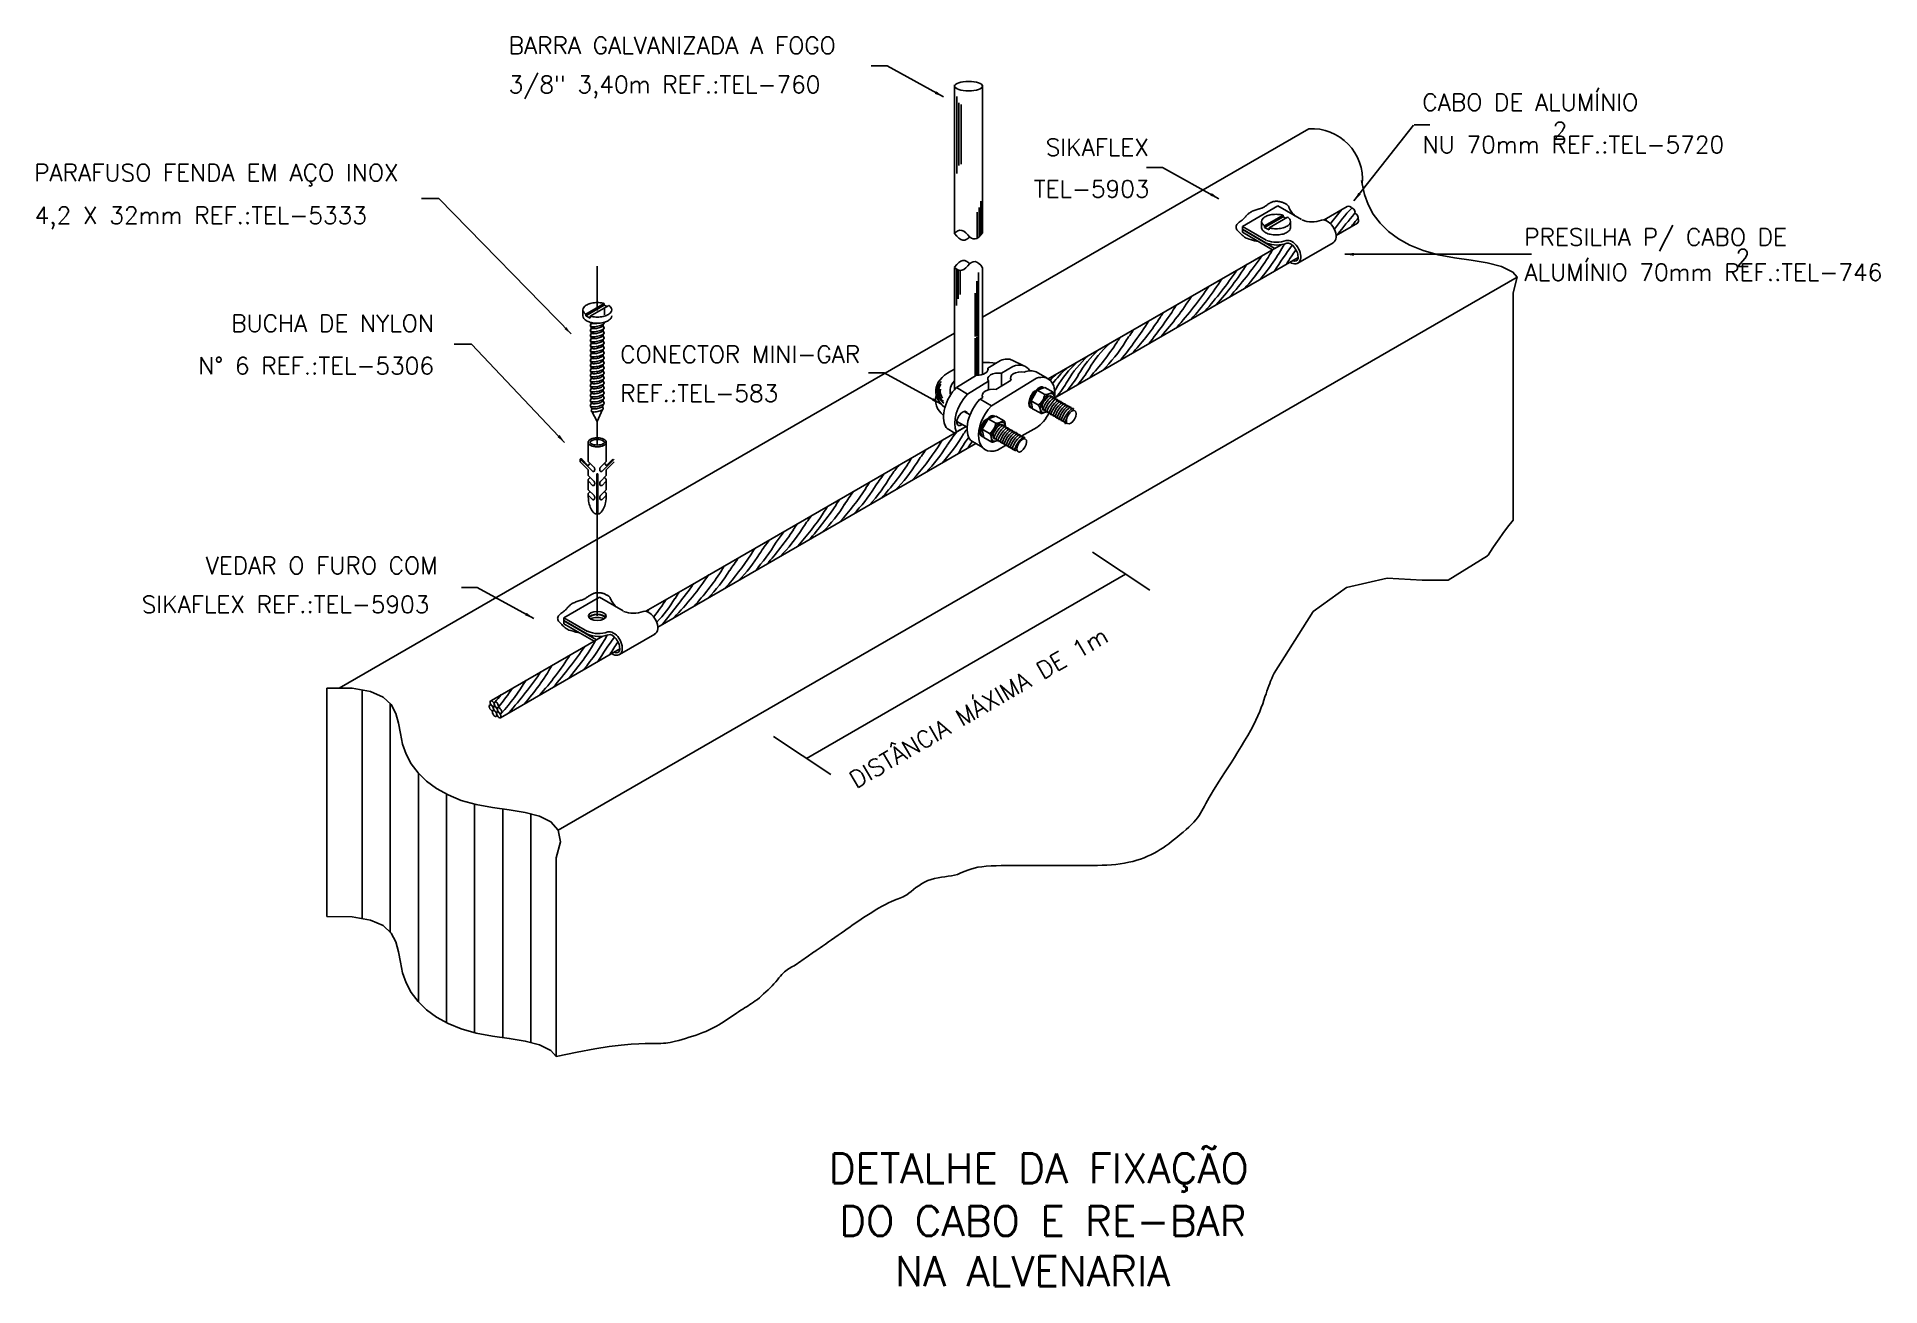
# Model space of a CAD drawing. Header units: millimetres. Extents: x -6439 to -6417.4, y -4460 to -4445.4.
import ezdxf
from ezdxf.enums import TextEntityAlignment as Align

# ---------------------------------------------------------------- set-up
doc = ezdxf.new("R2010")
doc.units = ezdxf.units.MM
doc.header["$LTSCALE"] = 10
doc.linetypes.add('DASHDOT', pattern=[1, 0.5, -0.25, 0, -0.25])
doc.layers.add('Termotécnica', color=7, linetype='Continuous')
doc.styles.add('r140', font='romans.shx')
doc.styles.add('r80', font='romans.shx')

msp = doc.modelspace()

# ---------------------------------------------------------------- texts
at = {"layer": 'Termotécnica', "color": 2, "style": 'r80'}
for s, p in [('BARRA GALVANIZADA A FOGO', (-6433.483, -4445.62)), ('3/8" 3,40m REF.:TEL-760', (-6433.483, -4446.077)), ('CABO DE ALUMÍNIO', (-6422.781, -4446.285)), ('2', (-6421.255, -4446.617)), ('SIKAFLEX ', (-6427.192, -4446.812)), ('NU 70mm REF.:TEL-5720', (-6422.778, -4446.781)), ('PARAFUSO FENDA EM AÇO INOX', (-6439.04, -4447.109)), ('TEL-5903', (-6427.331, -4447.3)), ('4,2 X 32mm REF.:TEL-5333', (-6439.034, -4447.609)), ('PRESILHA P/ CABO DE ', (-6421.588, -4447.863)), ('ALUMÍNIO 70mm REF.:TEL-746', (-6421.585, -4448.275)), ('2', (-6419.112, -4448.107)), ('BUCHA DE NYLON', (-6436.732, -4448.873)), ('CONECTOR MINI-GAR', (-6432.176, -4449.236)), ('N%%D 6 REF.:TEL-5306', (-6437.117, -4449.37)), ('REF.:TEL-583', (-6432.176, -4449.692)), ('VEDAR O FURO COM ', (-6437.031, -4451.708)), ('SIKAFLEX REF.:TEL-5903', (-6437.78, -4452.164))]:
    msp.add_text(s, height=0.2, dxfattribs=at).set_placement(p)
msp.add_text('DISTÂNCIA MÁXIMA DE 1m', height=0.2, rotation=30.2354, dxfattribs=at).set_placement((-6429.416, -4454.225))
at = {"layer": 'Termotécnica', "color": 5, "style": 'r140'}
for s, p in [('DETALHE DA FIXAÇÃO', (-6427.275, -4458.67)), (' DO CABO E RE-BAR', (-6427.346, -4459.282)), ('NA ALVENARIA', (-6427.346, -4459.87))]:
    msp.add_text(s, height=0.35, dxfattribs=at).set_placement(p, align=Align.MIDDLE)

# ---------------------------------------------------------------- linework, layer by layer
at = {"layer": 'Termotécnica', "color": 2}
for p, q in [((-6429.051, -4445.759), (-6429.236, -4445.759)), ((-6428.389, -4446.123), (-6429.051, -4445.759)), ((-6428.26, -4445.985), (-6428.259, -4447.72)), ((-6428.259, -4445.985), (-6428.259, -4445.983)), ((-6427.932, -4447.713), (-6427.933, -4445.987)), ((-6427.932, -4448.7), (-6424.11, -4446.496)), ((-6423.582, -4447.34), (-6422.883, -4446.452)), ((-6422.877, -4446.449), (-6422.695, -4446.449)), ((-6425.825, -4446.95), (-6426.01, -4446.95)), ((-6425.163, -4447.315), (-6425.825, -4446.95)), ((-6434.301, -4447.312), (-6434.505, -4447.312)), ((-6432.752, -4448.897), (-6434.301, -4447.312)), ((-6424.889, -4447.638), (-6424.474, -4447.399)), ((-6424.198, -4447.558), (-6424.474, -4447.399)), ((-6423.932, -4447.563), (-6423.661, -4447.407)), ((-6424.664, -4447.581), (-6424.664, -4447.654)), ((-6424.629, -4447.632), (-6424.413, -4447.507)), ((-6424.629, -4447.653), (-6424.413, -4447.528)), ((-6424.576, -4447.656), (-6424.359, -4447.531)), ((-6424.413, -4447.507), (-6424.413, -4447.528)), ((-6424.413, -4447.528), (-6424.38, -4447.542)), ((-6424.325, -4447.581), (-6424.325, -4447.654)), ((-6423.79, -4447.744), (-6423.539, -4447.599)), ((-6424.612, -4447.798), (-6424.889, -4447.638)), ((-6424.889, -4447.638), (-6424.889, -4447.67)), ((-6424.613, -4447.83), (-6424.889, -4447.67)), ((-6424.889, -4447.676), (-6424.884, -4447.673)), ((-6424.509, -4447.896), (-6424.889, -4447.676)), ((-6424.889, -4447.676), (-6424.889, -4447.708)), ((-6424.537, -4447.912), (-6424.889, -4447.708)), ((-6424.629, -4447.632), (-6424.629, -4447.653)), ((-6424.629, -4447.653), (-6424.576, -4447.677)), ((-6424.576, -4447.656), (-6424.576, -4447.677)), ((-6424.24, -4448.07), (-6423.825, -4447.831)), ((-6427.162, -4449.425), (-6424.435, -4447.853)), ((-6427.162, -4449.425), (-6424.537, -4447.912)), ((-6426.528, -4449.325), (-6424.237, -4448.002)), ((-6423.689, -4447.965), (-6421.736, -4447.965)), ((-6421.502, -4447.965), (-6421.779, -4447.965)), ((-6432.901, -4454.706), (-6421.669, -4448.232)), ((-6428.259, -4449.548), (-6428.259, -4448.118)), ((-6427.932, -4449.373), (-6427.932, -4448.124)), ((-6421.719, -4448.413), (-6421.719, -4451.077)), ((-6432.614, -4448.615), (-6432.614, -4448.687)), ((-6432.58, -4448.666), (-6432.363, -4448.541)), ((-6432.58, -4448.687), (-6432.363, -4448.562)), ((-6432.58, -4448.666), (-6432.58, -4448.687)), ((-6432.58, -4448.687), (-6432.527, -4448.711)), ((-6432.527, -4448.69), (-6432.31, -4448.564)), ((-6432.527, -4448.69), (-6432.527, -4448.711)), ((-6432.363, -4448.541), (-6432.363, -4448.562)), ((-6432.363, -4448.562), (-6432.33, -4448.576)), ((-6432.362, -4448.599), (-6432.362, -4448.672)), ((-6432.531, -4451.351), (-6428.259, -4448.888)), ((-6432.512, -4448.767), (-6432.527, -4448.802)), ((-6432.512, -4448.826), (-6432.527, -4448.86)), ((-6432.512, -4448.884), (-6432.527, -4448.919)), ((-6432.524, -4448.807), (-6432.512, -4448.826)), ((-6432.524, -4448.866), (-6432.512, -4448.884)), ((-6432.366, -4448.775), (-6432.378, -4448.797)), ((-6432.378, -4448.797), (-6432.363, -4448.825)), ((-6432.366, -4448.834), (-6432.378, -4448.856)), ((-6432.378, -4448.856), (-6432.363, -4448.884)), ((-6432.366, -4448.893), (-6432.378, -4448.914)), ((-6432.378, -4448.914), (-6432.363, -4448.943)), ((-6433.916, -4449.016), (-6434.121, -4449.016)), ((-6432.827, -4450.169), (-6433.916, -4449.016)), ((-6432.512, -4448.943), (-6432.527, -4448.978)), ((-6432.512, -4449.002), (-6432.527, -4449.036)), ((-6432.512, -4449.06), (-6432.527, -4449.095)), ((-6432.512, -4449.119), (-6432.527, -4449.154)), ((-6432.524, -4448.924), (-6432.512, -4448.943)), ((-6432.524, -4448.983), (-6432.512, -4449.002)), ((-6432.524, -4449.042), (-6432.512, -4449.06)), ((-6432.524, -4449.1), (-6432.512, -4449.119)), ((-6432.366, -4448.951), (-6432.378, -4448.973)), ((-6432.378, -4448.973), (-6432.363, -4449.001)), ((-6432.366, -4449.01), (-6432.378, -4449.032)), ((-6432.378, -4449.032), (-6432.363, -4449.06)), ((-6432.366, -4449.069), (-6432.378, -4449.09)), ((-6432.378, -4449.09), (-6432.363, -4449.119)), ((-6432.366, -4449.127), (-6432.378, -4449.149)), ((-6432.512, -4449.177), (-6432.527, -4449.212)), ((-6432.512, -4449.236), (-6432.527, -4449.271)), ((-6432.512, -4449.295), (-6432.527, -4449.329)), ((-6432.524, -4449.159), (-6432.512, -4449.177)), ((-6432.524, -4449.218), (-6432.512, -4449.236)), ((-6432.524, -4449.276), (-6432.512, -4449.295)), ((-6432.524, -4449.335), (-6432.512, -4449.353)), ((-6432.378, -4449.149), (-6432.363, -4449.177)), ((-6432.366, -4449.186), (-6432.378, -4449.207)), ((-6432.378, -4449.207), (-6432.363, -4449.236)), ((-6432.366, -4449.244), (-6432.378, -4449.266)), ((-6432.378, -4449.266), (-6432.363, -4449.295)), ((-6432.366, -4449.303), (-6432.378, -4449.325)), ((-6432.378, -4449.325), (-6432.363, -4449.353)), ((-6427.085, -4449.646), (-6426.528, -4449.325)), ((-6432.512, -4449.353), (-6432.527, -4449.388)), ((-6432.512, -4449.412), (-6432.527, -4449.447)), ((-6432.512, -4449.471), (-6432.527, -4449.505)), ((-6432.512, -4449.529), (-6432.527, -4449.564)), ((-6432.524, -4449.394), (-6432.512, -4449.412)), ((-6432.524, -4449.452), (-6432.512, -4449.471)), ((-6432.524, -4449.511), (-6432.512, -4449.529)), ((-6432.366, -4449.362), (-6432.378, -4449.383)), ((-6432.378, -4449.383), (-6432.363, -4449.412)), ((-6432.366, -4449.42), (-6432.378, -4449.442)), ((-6432.378, -4449.442), (-6432.363, -4449.47)), ((-6432.366, -4449.479), (-6432.378, -4449.501)), ((-6432.378, -4449.501), (-6432.363, -4449.529)), ((-6432.366, -4449.538), (-6432.378, -4449.559)), ((-6432.378, -4449.559), (-6432.363, -4449.588)), ((-6429.084, -4449.352), (-6429.269, -4449.352)), ((-6428.422, -4449.716), (-6429.084, -4449.352)), ((-6427.364, -4449.679), (-6427.292, -4449.554)), ((-6427.325, -4449.563), (-6427.313, -4449.57)), ((-6427.314, -4449.565), (-6427.302, -4449.572)), ((-6427.314, -4449.565), (-6427.305, -4449.577)), ((-6427.202, -4449.523), (-6427.292, -4449.554)), ((-6427.203, -4449.606), (-6427.292, -4449.554)), ((-6427.107, -4449.578), (-6427.202, -4449.523)), ((-6432.512, -4449.588), (-6432.527, -4449.623)), ((-6432.512, -4449.647), (-6432.527, -4449.681)), ((-6432.512, -4449.705), (-6432.527, -4449.74)), ((-6432.525, -4449.745), (-6432.512, -4449.765)), ((-6432.524, -4449.569), (-6432.512, -4449.588)), ((-6432.524, -4449.628), (-6432.512, -4449.647)), ((-6432.524, -4449.687), (-6432.512, -4449.705)), ((-6432.51, -4449.769), (-6432.515, -4449.801)), ((-6432.382, -4449.746), (-6432.374, -4449.771)), ((-6432.366, -4449.596), (-6432.378, -4449.618)), ((-6432.378, -4449.618), (-6432.363, -4449.646)), ((-6432.366, -4449.655), (-6432.378, -4449.677)), ((-6432.378, -4449.677), (-6432.363, -4449.705)), ((-6432.378, -4449.737), (-6432.368, -4449.716)), ((-6427.346, -4449.773), (-6427.364, -4449.679)), ((-6427.276, -4449.73), (-6427.364, -4449.679)), ((-6427.251, -4449.827), (-6427.346, -4449.773)), ((-6427.313, -4449.57), (-6427.306, -4449.58)), ((-6427.231, -4449.775), (-6427.221, -4449.769)), ((-6427.231, -4449.775), (-6427.221, -4449.769)), ((-6427.219, -4449.795), (-6427.197, -4449.783)), ((-6427.131, -4449.623), (-6427.133, -4449.642)), ((-6427.131, -4449.623), (-6427.133, -4449.642)), ((-6427.107, -4449.634), (-6427.11, -4449.656)), ((-6427.089, -4449.646), (-6427.1, -4449.588)), ((-6427.083, -4449.648), (-6427.086, -4449.669)), ((-6427.06, -4449.662), (-6427.062, -4449.681)), ((-6427.034, -4449.676), (-6427.037, -4449.695)), ((-6427.011, -4449.69), (-6427.014, -4449.709)), ((-6426.987, -4449.704), (-6426.99, -4449.723)), ((-6426.964, -4449.717), (-6426.966, -4449.737)), ((-6426.94, -4449.731), (-6426.943, -4449.75)), ((-6426.917, -4449.744), (-6426.919, -4449.764)), ((-6426.893, -4449.758), (-6426.896, -4449.777)), ((-6426.867, -4449.77), (-6426.87, -4449.795)), ((-6432.51, -4449.807), (-6432.445, -4449.922)), ((-6432.445, -4449.922), (-6432.382, -4449.784)), ((-6431.358, -4451.846), (-6428.125, -4449.981)), ((-6428.263, -4450.061), (-6428.125, -4449.981)), ((-6428.112, -4449.988), (-6428.233, -4449.924)), ((-6428.077, -4449.843), (-6428.148, -4449.805)), ((-6427.937, -4450.014), (-6427.865, -4449.89)), ((-6427.898, -4449.899), (-6427.886, -4449.905)), ((-6427.887, -4449.9), (-6427.875, -4449.907)), ((-6427.887, -4449.9), (-6427.878, -4449.913)), ((-6427.886, -4449.905), (-6427.879, -4449.915)), ((-6427.775, -4449.859), (-6427.865, -4449.89)), ((-6427.776, -4449.941), (-6427.865, -4449.89)), ((-6427.68, -4449.913), (-6427.775, -4449.859)), ((-6427.704, -4449.958), (-6427.706, -4449.977)), ((-6427.68, -4449.97), (-6427.683, -4449.991)), ((-6427.662, -4449.981), (-6427.673, -4449.923)), ((-6427.656, -4449.984), (-6427.659, -4450.005)), ((-6427.632, -4449.997), (-6427.635, -4450.017)), ((-6427.176, -4449.806), (-6427.239, -4449.828)), ((-6427.195, -4449.808), (-6427.174, -4449.796)), ((-6427.171, -4449.822), (-6427.15, -4449.81)), ((-6427.146, -4449.836), (-6427.125, -4449.824)), ((-6427.123, -4449.85), (-6427.102, -4449.838)), ((-6427.099, -4449.864), (-6427.078, -4449.852)), ((-6427.075, -4449.878), (-6427.054, -4449.866)), ((-6427.052, -4449.891), (-6427.031, -4449.879)), ((-6427.029, -4449.905), (-6427.008, -4449.893)), ((-6427.005, -4449.918), (-6426.984, -4449.906)), ((-6426.98, -4449.931), (-6426.959, -4449.919)), ((-6426.96, -4449.95), (-6426.945, -4449.939)), ((-6432.551, -4450.166), (-6432.551, -4450.39)), ((-6432.339, -4450.166), (-6432.339, -4450.39)), ((-6431.736, -4452.332), (-6428.01, -4450.18)), ((-6427.919, -4450.108), (-6427.937, -4450.014)), ((-6427.849, -4450.065), (-6427.937, -4450.014)), ((-6427.824, -4450.163), (-6427.919, -4450.108)), ((-6427.748, -4450.142), (-6427.812, -4450.164)), ((-6427.804, -4450.11), (-6427.794, -4450.104)), ((-6427.792, -4450.13), (-6427.77, -4450.118)), ((-6427.768, -4450.144), (-6427.747, -4450.132)), ((-6427.744, -4450.158), (-6427.723, -4450.145)), ((-6427.719, -4450.172), (-6427.697, -4450.16)), ((-6427.696, -4450.186), (-6427.674, -4450.174)), ((-6427.672, -4450.199), (-6427.651, -4450.187)), ((-6427.648, -4450.213), (-6427.627, -4450.201)), ((-6427.625, -4450.227), (-6427.604, -4450.215)), ((-6427.607, -4450.012), (-6427.609, -4450.031)), ((-6427.584, -4450.025), (-6427.586, -4450.045)), ((-6427.56, -4450.039), (-6427.563, -4450.058)), ((-6427.536, -4450.053), (-6427.539, -4450.072)), ((-6427.513, -4450.066), (-6427.516, -4450.086)), ((-6427.49, -4450.08), (-6427.492, -4450.099)), ((-6427.466, -4450.093), (-6427.469, -4450.112)), ((-6427.44, -4450.107), (-6427.443, -4450.126)), ((-6432.545, -4450.462), (-6432.645, -4450.362)), ((-6432.645, -4450.395), (-6432.645, -4450.362)), ((-6432.551, -4450.489), (-6432.645, -4450.395)), ((-6432.55, -4450.44), (-6432.626, -4450.364)), ((-6432.551, -4450.39), (-6432.484, -4450.456)), ((-6432.339, -4450.39), (-6432.406, -4450.456)), ((-6432.345, -4450.462), (-6432.245, -4450.362)), ((-6432.34, -4450.44), (-6432.264, -4450.364)), ((-6432.339, -4450.489), (-6432.245, -4450.395)), ((-6427.602, -4450.24), (-6427.58, -4450.228)), ((-6427.578, -4450.253), (-6427.557, -4450.241)), ((-6427.552, -4450.267), (-6427.531, -4450.255)), ((-6432.551, -4450.489), (-6432.551, -4450.556)), ((-6432.551, -4450.556), (-6432.483, -4450.624)), ((-6432.551, -4450.611), (-6432.551, -4450.721)), ((-6432.545, -4450.462), (-6432.502, -4450.505)), ((-6432.545, -4450.627), (-6432.502, -4450.67)), ((-6432.451, -4450.536), (-6432.439, -4450.536)), ((-6432.451, -4451.007), (-6432.451, -4450.536)), ((-6432.439, -4451.007), (-6432.439, -4450.536)), ((-6432.339, -4450.556), (-6432.408, -4450.624)), ((-6432.345, -4450.462), (-6432.388, -4450.505)), ((-6432.345, -4450.627), (-6432.388, -4450.67)), ((-6432.339, -4450.489), (-6432.339, -4450.556)), ((-6432.339, -4450.611), (-6432.339, -4450.721)), ((-6432.551, -4450.721), (-6432.483, -4450.79)), ((-6432.545, -4450.792), (-6432.502, -4450.836)), ((-6432.339, -4450.721), (-6432.408, -4450.79)), ((-6432.345, -4450.792), (-6432.388, -4450.836)), ((-6435.469, -4453.045), (-6432.531, -4451.351)), ((-6434.036, -4451.865), (-6433.851, -4451.865)), ((-6433.189, -4452.229), (-6433.851, -4451.865)), ((-6431.877, -4452.145), (-6431.358, -4451.846)), ((-6432.835, -4452.22), (-6432.42, -4451.981)), ((-6432.143, -4452.14), (-6432.42, -4451.981)), ((-6432.835, -4452.22), (-6432.835, -4452.252)), ((-6432.558, -4452.38), (-6432.835, -4452.22)), ((-6432.558, -4452.412), (-6432.835, -4452.252)), ((-6432.835, -4452.258), (-6432.83, -4452.255)), ((-6432.835, -4452.258), (-6432.835, -4452.29)), ((-6432.455, -4452.478), (-6432.835, -4452.258)), ((-6432.483, -4452.494), (-6432.835, -4452.29)), ((-6433.685, -4453.187), (-6432.381, -4452.435)), ((-6433.578, -4453.39), (-6432.182, -4452.585)), ((-6432.185, -4452.652), (-6431.77, -4452.413)), ((-6435.611, -4453.043), (-6435.611, -4455.719)), ((-6432.925, -4455.029), (-6432.925, -4457.356))]:
    msp.add_line(p, q, dxfattribs=at)
at = {"layer": 'Termotécnica', "color": 1}
for p, q in [((-6428.234, -4446.569), (-6428.234, -4446.118)), ((-6428.209, -4446.191), (-6428.209, -4446.57)), ((-6428.183, -4446.213), (-6428.183, -4446.57)), ((-6428.234, -4447.02), (-6428.234, -4446.569)), ((-6428.209, -4446.926), (-6428.209, -4446.57)), ((-6428.183, -4446.91), (-6428.183, -4446.57)), ((-6427.951, -4447.342), (-6427.951, -4447.729)), ((-6427.994, -4447.768), (-6427.994, -4447.472)), ((-6427.972, -4447.418), (-6427.972, -4447.751)), ((-6428.236, -4448.564), (-6428.236, -4448.137)), ((-6428.216, -4448.488), (-6428.216, -4448.148)), ((-6428.195, -4448.153), (-6428.195, -4448.435)), ((-6427.978, -4448.177), (-6427.978, -4448.927)), ((-6428.019, -4448.422), (-6428.019, -4448.927)), ((-6427.998, -4448.281), (-6427.998, -4448.927)), ((-6428.019, -4449.391), (-6428.019, -4448.947)), ((-6427.998, -4449.381), (-6427.998, -4448.937)), ((-6427.978, -4449.381), (-6427.978, -4448.927)), ((-6426.644, -4451.454), (-6425.972, -4451.899)), ((-6429.994, -4453.867), (-6426.257, -4451.71)), ((-6435.198, -4453.067), (-6435.198, -4455.743)), ((-6434.869, -4453.226), (-6434.869, -4455.903)), ((-6430.381, -4453.611), (-6429.709, -4454.056)), ((-6434.54, -4454.04), (-6434.54, -4456.716)), ((-6434.211, -4454.285), (-6434.211, -4456.961)), ((-6433.882, -4454.401), (-6433.882, -4457.077)), ((-6433.552, -4454.458), (-6433.552, -4457.134)), ((-6433.223, -4454.517), (-6433.223, -4457.194))]:
    msp.add_line(p, q, dxfattribs=at)
at = {"layer": 'Termotécnica', "color": 1, "linetype": 'DASHDOT'}
for p, q in [((-6432.445, -4448.623), (-6432.445, -4448.104)), ((-6432.445, -4450.198), (-6432.445, -4449.922)), ((-6432.445, -4451.485), (-6432.445, -4451.012)), ((-6432.445, -4452.199), (-6432.445, -4451.229))]:
    msp.add_line(p, q, dxfattribs=at)
at = {"layer": 'Termotécnica', "color": 3}
for p, q in [((-6427.869, -4449.297), (-6427.723, -4449.208)), ((-6427.869, -4449.297), (-6427.869, -4449.323)), ((-6427.71, -4449.358), (-6427.579, -4449.279)), ((-6427.449, -4449.27), (-6427.585, -4449.204)), ((-6427.176, -4449.417), (-6427.306, -4449.342)), ((-6428.239, -4449.526), (-6428.002, -4449.381)), ((-6428.108, -4449.601), (-6428.239, -4449.526)), ((-6428.108, -4449.601), (-6427.862, -4449.451)), ((-6427.862, -4449.451), (-6427.862, -4449.55)), ((-6427.829, -4449.739), (-6427.3, -4449.416)), ((-6427.775, -4449.548), (-6427.597, -4449.439)), ((-6427.71, -4449.358), (-6427.71, -4449.508)), ((-6427.962, -4449.662), (-6427.928, -4449.641)), ((-6427.829, -4449.739), (-6427.962, -4449.662)), ((-6427.085, -4449.668), (-6427.085, -4449.665)), ((-6427.471, -4450.091), (-6427.296, -4449.992)), ((-6428.257, -4450.058), (-6428.348, -4450.005)), ((-6427.936, -4450.223), (-6428.07, -4450.146)), ((-6427.759, -4450.257), (-6427.652, -4450.195)), ((-6427.658, -4450.003), (-6427.658, -4450))]:
    msp.add_line(p, q, dxfattribs=at)
at = {"layer": 'Termotécnica', "color": 2}
for points in [[(-6423.492, -4447.101), (-6423.485, -4447.142), (-6423.459, -4447.264), (-6423.417, -4447.383), (-6423.356, -4447.496), (-6423.277, -4447.601), (-6423.179, -4447.698), (-6423.062, -4447.784), (-6422.926, -4447.86), (-6422.771, -4447.922), (-6422.597, -4447.97), (-6422.406, -4448.005), (-6422.21, -4448.033), (-6422.022, -4448.065), (-6421.854, -4448.109), (-6421.721, -4448.174), (-6421.669, -4448.232)], [(-6428.259, -4447.72), (-6428.246, -4447.707), (-6428.222, -4447.691), (-6428.198, -4447.684), (-6428.175, -4447.685), (-6428.151, -4447.694), (-6428.128, -4447.712), (-6428.105, -4447.738)], [(-6428.259, -4447.72), (-6428.235, -4447.753), (-6428.211, -4447.776), (-6428.188, -4447.792), (-6428.164, -4447.799), (-6428.14, -4447.798), (-6428.117, -4447.789), (-6428.093, -4447.771), (-6428.084, -4447.761)], [(-6427.932, -4447.713), (-6427.955, -4447.743), (-6427.976, -4447.765), (-6427.998, -4447.779), (-6428.02, -4447.786), (-6428.041, -4447.785), (-6428.062, -4447.777), (-6428.084, -4447.761), (-6428.105, -4447.738)], [(-6428.259, -4448.117), (-6428.235, -4448.085), (-6428.211, -4448.061), (-6428.188, -4448.045), (-6428.164, -4448.038), (-6428.14, -4448.039), (-6428.117, -4448.048), (-6428.093, -4448.066), (-6428.084, -4448.076)], [(-6427.932, -4448.124), (-6427.954, -4448.094), (-6427.976, -4448.072), (-6427.998, -4448.058), (-6428.02, -4448.051), (-6428.041, -4448.052), (-6428.062, -4448.06), (-6428.084, -4448.076), (-6428.105, -4448.099)], [(-6428.259, -4448.117), (-6428.246, -4448.131), (-6428.222, -4448.146), (-6428.198, -4448.153), (-6428.175, -4448.152), (-6428.151, -4448.143), (-6428.128, -4448.125), (-6428.105, -4448.099)], [(-6421.669, -4448.232), (-6421.669, -4448.232), (-6421.718, -4448.418)], [(-6432.645, -4450.362), (-6432.64, -4450.36), (-6432.633, -4450.361), (-6432.626, -4450.364)], [(-6432.484, -4450.456), (-6432.483, -4450.458), (-6432.482, -4450.46), (-6432.481, -4450.462), (-6432.48, -4450.463), (-6432.479, -4450.465), (-6432.479, -4450.466), (-6432.478, -4450.467), (-6432.478, -4450.468), (-6432.477, -4450.469), (-6432.477, -4450.47), (-6432.476, -4450.471), (-6432.476, -4450.472), (-6432.476, -4450.473), (-6432.476, -4450.474), (-6432.476, -4450.474), (-6432.475, -4450.475), (-6432.475, -4450.476), (-6432.475, -4450.477), (-6432.475, -4450.478), (-6432.475, -4450.479), (-6432.475, -4450.48), (-6432.475, -4450.481), (-6432.475, -4450.482), (-6432.475, -4450.483), (-6432.475, -4450.484), (-6432.475, -4450.485), (-6432.475, -4450.486), (-6432.475, -4450.487), (-6432.475, -4450.488), (-6432.475, -4450.489), (-6432.476, -4450.49), (-6432.476, -4450.491), (-6432.476, -4450.492), (-6432.476, -4450.492), (-6432.476, -4450.493), (-6432.476, -4450.494), (-6432.477, -4450.495), (-6432.477, -4450.496), (-6432.477, -4450.497), (-6432.477, -4450.498), (-6432.477, -4450.499), (-6432.478, -4450.499), (-6432.478, -4450.5), (-6432.478, -4450.501), (-6432.479, -4450.502), (-6432.479, -4450.502), (-6432.479, -4450.503), (-6432.48, -4450.503), (-6432.48, -4450.504), (-6432.481, -4450.504), (-6432.481, -4450.505), (-6432.482, -4450.505), (-6432.482, -4450.506), (-6432.483, -4450.506), (-6432.483, -4450.506), (-6432.484, -4450.506), (-6432.484, -4450.507), (-6432.485, -4450.507), (-6432.485, -4450.507), (-6432.486, -4450.507), (-6432.487, -4450.507), (-6432.487, -4450.507), (-6432.488, -4450.507), (-6432.489, -4450.507), (-6432.49, -4450.508), (-6432.491, -4450.508), (-6432.493, -4450.508), (-6432.494, -4450.507), (-6432.496, -4450.507), (-6432.497, -4450.507), (-6432.5, -4450.506), (-6432.502, -4450.505)], [(-6432.484, -4450.621), (-6432.483, -4450.623), (-6432.482, -4450.625), (-6432.481, -4450.627), (-6432.48, -4450.629), (-6432.479, -4450.63), (-6432.479, -4450.631), (-6432.478, -4450.633), (-6432.478, -4450.634), (-6432.477, -4450.635), (-6432.477, -4450.636), (-6432.476, -4450.636), (-6432.476, -4450.637), (-6432.476, -4450.638), (-6432.476, -4450.639), (-6432.476, -4450.64), (-6432.475, -4450.64), (-6432.475, -4450.641), (-6432.475, -4450.642), (-6432.475, -4450.643), (-6432.475, -4450.644), (-6432.475, -4450.645), (-6432.475, -4450.646), (-6432.475, -4450.647), (-6432.475, -4450.648), (-6432.475, -4450.649), (-6432.475, -4450.65), (-6432.475, -4450.651), (-6432.475, -4450.652), (-6432.475, -4450.653), (-6432.475, -4450.654), (-6432.476, -4450.655), (-6432.476, -4450.656), (-6432.476, -4450.657), (-6432.476, -4450.658), (-6432.476, -4450.659), (-6432.476, -4450.66), (-6432.477, -4450.66), (-6432.477, -4450.661), (-6432.477, -4450.662), (-6432.477, -4450.663), (-6432.477, -4450.664), (-6432.478, -4450.665), (-6432.478, -4450.665), (-6432.478, -4450.666), (-6432.479, -4450.667), (-6432.479, -4450.667), (-6432.479, -4450.668), (-6432.48, -4450.669), (-6432.48, -4450.669), (-6432.481, -4450.67), (-6432.481, -4450.67), (-6432.482, -4450.67), (-6432.482, -4450.671), (-6432.483, -4450.671), (-6432.483, -4450.671), (-6432.484, -4450.672), (-6432.484, -4450.672), (-6432.485, -4450.672), (-6432.485, -4450.672), (-6432.486, -4450.672), (-6432.487, -4450.672), (-6432.487, -4450.672), (-6432.488, -4450.673), (-6432.489, -4450.673), (-6432.49, -4450.673), (-6432.491, -4450.673), (-6432.493, -4450.673), (-6432.494, -4450.673), (-6432.496, -4450.672), (-6432.497, -4450.672), (-6432.5, -4450.671), (-6432.502, -4450.67)], [(-6432.406, -4450.456), (-6432.407, -4450.458), (-6432.408, -4450.46), (-6432.409, -4450.462), (-6432.41, -4450.463), (-6432.411, -4450.465), (-6432.412, -4450.466), (-6432.412, -4450.467), (-6432.413, -4450.468), (-6432.413, -4450.469), (-6432.414, -4450.47), (-6432.414, -4450.471), (-6432.414, -4450.472), (-6432.414, -4450.473), (-6432.415, -4450.474), (-6432.415, -4450.474), (-6432.415, -4450.475), (-6432.415, -4450.476), (-6432.415, -4450.477), (-6432.415, -4450.478), (-6432.415, -4450.479), (-6432.415, -4450.48), (-6432.415, -4450.481), (-6432.415, -4450.482), (-6432.415, -4450.483), (-6432.415, -4450.484), (-6432.415, -4450.485), (-6432.415, -4450.486), (-6432.415, -4450.487), (-6432.415, -4450.488), (-6432.415, -4450.489), (-6432.415, -4450.49), (-6432.415, -4450.491), (-6432.414, -4450.492), (-6432.414, -4450.492), (-6432.414, -4450.493), (-6432.414, -4450.494), (-6432.414, -4450.495), (-6432.414, -4450.496), (-6432.413, -4450.497), (-6432.413, -4450.498), (-6432.413, -4450.499), (-6432.413, -4450.499), (-6432.412, -4450.5), (-6432.412, -4450.501), (-6432.412, -4450.502), (-6432.411, -4450.502), (-6432.411, -4450.503), (-6432.41, -4450.503), (-6432.41, -4450.504), (-6432.41, -4450.504), (-6432.409, -4450.505), (-6432.409, -4450.505), (-6432.408, -4450.506), (-6432.408, -4450.506), (-6432.407, -4450.506), (-6432.407, -4450.506), (-6432.406, -4450.507), (-6432.405, -4450.507), (-6432.405, -4450.507), (-6432.404, -4450.507), (-6432.404, -4450.507), (-6432.403, -4450.507), (-6432.402, -4450.507), (-6432.401, -4450.507), (-6432.4, -4450.508), (-6432.399, -4450.508), (-6432.398, -4450.508), (-6432.396, -4450.507), (-6432.395, -4450.507), (-6432.393, -4450.507), (-6432.391, -4450.506), (-6432.388, -4450.505)], [(-6432.406, -4450.621), (-6432.407, -4450.623), (-6432.408, -4450.625), (-6432.409, -4450.627), (-6432.41, -4450.629), (-6432.411, -4450.63), (-6432.412, -4450.631), (-6432.412, -4450.633), (-6432.413, -4450.634), (-6432.413, -4450.635), (-6432.414, -4450.636), (-6432.414, -4450.636), (-6432.414, -4450.637), (-6432.414, -4450.638), (-6432.415, -4450.639), (-6432.415, -4450.64), (-6432.415, -4450.64), (-6432.415, -4450.641), (-6432.415, -4450.642), (-6432.415, -4450.643), (-6432.415, -4450.644), (-6432.415, -4450.645), (-6432.415, -4450.646), (-6432.415, -4450.647), (-6432.415, -4450.648), (-6432.415, -4450.649), (-6432.415, -4450.65), (-6432.415, -4450.651), (-6432.415, -4450.652), (-6432.415, -4450.653), (-6432.415, -4450.654), (-6432.415, -4450.655), (-6432.415, -4450.656), (-6432.414, -4450.657), (-6432.414, -4450.658), (-6432.414, -4450.659), (-6432.414, -4450.66), (-6432.414, -4450.66), (-6432.414, -4450.661), (-6432.413, -4450.662), (-6432.413, -4450.663), (-6432.413, -4450.664), (-6432.413, -4450.665), (-6432.412, -4450.665), (-6432.412, -4450.666), (-6432.412, -4450.667), (-6432.411, -4450.667), (-6432.411, -4450.668), (-6432.41, -4450.669), (-6432.41, -4450.669), (-6432.41, -4450.67), (-6432.409, -4450.67), (-6432.409, -4450.67), (-6432.408, -4450.671), (-6432.408, -4450.671), (-6432.407, -4450.671), (-6432.407, -4450.672), (-6432.406, -4450.672), (-6432.405, -4450.672), (-6432.405, -4450.672), (-6432.404, -4450.672), (-6432.404, -4450.672), (-6432.403, -4450.672), (-6432.402, -4450.673), (-6432.401, -4450.673), (-6432.4, -4450.673), (-6432.399, -4450.673), (-6432.398, -4450.673), (-6432.396, -4450.673), (-6432.395, -4450.672), (-6432.393, -4450.672), (-6432.391, -4450.671), (-6432.388, -4450.67)], [(-6432.484, -4450.787), (-6432.483, -4450.789), (-6432.482, -4450.791), (-6432.481, -4450.792), (-6432.48, -4450.794), (-6432.479, -4450.795), (-6432.479, -4450.797), (-6432.478, -4450.798), (-6432.478, -4450.799), (-6432.477, -4450.8), (-6432.477, -4450.801), (-6432.476, -4450.802), (-6432.476, -4450.802), (-6432.476, -4450.803), (-6432.476, -4450.804), (-6432.476, -4450.805), (-6432.475, -4450.806), (-6432.475, -4450.806), (-6432.475, -4450.807), (-6432.475, -4450.808), (-6432.475, -4450.809), (-6432.475, -4450.81), (-6432.475, -4450.811), (-6432.475, -4450.812), (-6432.475, -4450.813), (-6432.475, -4450.814), (-6432.475, -4450.815), (-6432.475, -4450.816), (-6432.475, -4450.817), (-6432.475, -4450.818), (-6432.475, -4450.819), (-6432.476, -4450.82), (-6432.476, -4450.821), (-6432.476, -4450.822), (-6432.476, -4450.823), (-6432.476, -4450.824), (-6432.476, -4450.825), (-6432.477, -4450.826), (-6432.477, -4450.827), (-6432.477, -4450.827), (-6432.477, -4450.828), (-6432.477, -4450.829), (-6432.478, -4450.83), (-6432.478, -4450.831), (-6432.478, -4450.831), (-6432.479, -4450.832), (-6432.479, -4450.833), (-6432.479, -4450.833), (-6432.48, -4450.834), (-6432.48, -4450.834), (-6432.481, -4450.835), (-6432.481, -4450.835), (-6432.482, -4450.836), (-6432.482, -4450.836), (-6432.483, -4450.836), (-6432.483, -4450.837), (-6432.484, -4450.837), (-6432.484, -4450.837), (-6432.485, -4450.837), (-6432.485, -4450.837), (-6432.486, -4450.838), (-6432.487, -4450.838), (-6432.487, -4450.838), (-6432.488, -4450.838), (-6432.489, -4450.838), (-6432.49, -4450.838), (-6432.491, -4450.838), (-6432.493, -4450.838), (-6432.494, -4450.838), (-6432.496, -4450.838), (-6432.497, -4450.837), (-6432.5, -4450.836), (-6432.502, -4450.836)], [(-6432.406, -4450.787), (-6432.407, -4450.789), (-6432.408, -4450.791), (-6432.409, -4450.792), (-6432.41, -4450.794), (-6432.411, -4450.795), (-6432.412, -4450.797), (-6432.412, -4450.798), (-6432.413, -4450.799), (-6432.413, -4450.8), (-6432.414, -4450.801), (-6432.414, -4450.802), (-6432.414, -4450.802), (-6432.414, -4450.803), (-6432.415, -4450.804), (-6432.415, -4450.805), (-6432.415, -4450.806), (-6432.415, -4450.806), (-6432.415, -4450.807), (-6432.415, -4450.808), (-6432.415, -4450.809), (-6432.415, -4450.81), (-6432.415, -4450.811), (-6432.415, -4450.812), (-6432.415, -4450.813), (-6432.415, -4450.814), (-6432.415, -4450.815), (-6432.415, -4450.816), (-6432.415, -4450.817), (-6432.415, -4450.818), (-6432.415, -4450.819), (-6432.415, -4450.82), (-6432.415, -4450.821), (-6432.414, -4450.822), (-6432.414, -4450.823), (-6432.414, -4450.824), (-6432.414, -4450.825), (-6432.414, -4450.826), (-6432.414, -4450.827), (-6432.413, -4450.827), (-6432.413, -4450.828), (-6432.413, -4450.829), (-6432.413, -4450.83), (-6432.412, -4450.831), (-6432.412, -4450.831), (-6432.412, -4450.832), (-6432.411, -4450.833), (-6432.411, -4450.833), (-6432.41, -4450.834), (-6432.41, -4450.834), (-6432.41, -4450.835), (-6432.409, -4450.835), (-6432.409, -4450.836), (-6432.408, -4450.836), (-6432.408, -4450.836), (-6432.407, -4450.837), (-6432.407, -4450.837), (-6432.406, -4450.837), (-6432.405, -4450.837), (-6432.405, -4450.837), (-6432.404, -4450.838), (-6432.404, -4450.838), (-6432.403, -4450.838), (-6432.402, -4450.838), (-6432.401, -4450.838), (-6432.4, -4450.838), (-6432.399, -4450.838), (-6432.398, -4450.838), (-6432.396, -4450.838), (-6432.395, -4450.838), (-6432.393, -4450.837), (-6432.391, -4450.836), (-6432.388, -4450.836)], [(-6421.719, -4451.077), (-6421.784, -4451.16), (-6421.838, -4451.233), (-6421.883, -4451.296), (-6421.921, -4451.352), (-6421.954, -4451.402), (-6421.982, -4451.446), (-6422.009, -4451.487), (-6422.016, -4451.497)], [(-6424.517, -4452.869), (-6424.06, -4452.147), (-6423.67, -4451.865), (-6423.193, -4451.757), (-6422.782, -4451.779), (-6422.479, -4451.779), (-6422.016, -4451.497)], [(-6424.517, -4452.869), (-6424.06, -4452.147), (-6423.67, -4451.865), (-6423.193, -4451.757), (-6422.782, -4451.779), (-6422.479, -4451.779), (-6422.016, -4451.497)], [(-6424.517, -4452.869), (-6424.517, -4452.869), (-6424.532, -4452.902), (-6424.545, -4452.932), (-6424.558, -4452.961), (-6424.569, -4452.99), (-6424.58, -4453.018), (-6424.59, -4453.047), (-6424.601, -4453.078), (-6424.612, -4453.111), (-6424.624, -4453.146), (-6424.636, -4453.184), (-6424.651, -4453.226), (-6424.667, -4453.27), (-6424.686, -4453.317), (-6424.707, -4453.367), (-6424.731, -4453.42), (-6424.759, -4453.477), (-6424.791, -4453.536), (-6424.825, -4453.598), (-6424.863, -4453.662), (-6424.902, -4453.727), (-6424.942, -4453.791), (-6424.982, -4453.856), (-6425.022, -4453.918), (-6425.061, -4453.979), (-6425.099, -4454.037), (-6425.134, -4454.092), (-6425.167, -4454.145), (-6425.199, -4454.194), (-6425.228, -4454.24), (-6425.254, -4454.284), (-6425.278, -4454.324), (-6425.299, -4454.361), (-6425.318, -4454.395), (-6425.334, -4454.426), (-6425.349, -4454.455), (-6425.364, -4454.482), (-6425.379, -4454.509), (-6425.396, -4454.535), (-6425.414, -4454.561), (-6425.435, -4454.587), (-6425.459, -4454.615), (-6425.487, -4454.643), (-6425.517, -4454.672), (-6425.548, -4454.701), (-6425.582, -4454.729), (-6425.616, -4454.758), (-6425.65, -4454.786), (-6425.684, -4454.814), (-6425.718, -4454.84), (-6425.751, -4454.865), (-6425.785, -4454.89), (-6425.818, -4454.913), (-6425.852, -4454.935), (-6425.887, -4454.956), (-6425.923, -4454.976), (-6425.96, -4454.995), (-6425.999, -4455.013), (-6426.04, -4455.03), (-6426.082, -4455.045), (-6426.127, -4455.059), (-6426.172, -4455.072), (-6426.22, -4455.083), (-6426.269, -4455.093), (-6426.319, -4455.101), (-6426.37, -4455.107), (-6426.423, -4455.112), (-6426.477, -4455.115), (-6426.532, -4455.117), (-6426.587, -4455.119), (-6426.642, -4455.119), (-6426.698, -4455.12), (-6426.753, -4455.12), (-6426.808, -4455.12), (-6426.863, -4455.12), (-6426.916, -4455.12), (-6426.969, -4455.12), (-6427.021, -4455.12), (-6427.072, -4455.12), (-6427.121, -4455.12), (-6427.168, -4455.12), (-6427.214, -4455.12), (-6427.259, -4455.12), (-6427.304, -4455.12), (-6427.348, -4455.12), (-6427.394, -4455.12), (-6427.441, -4455.12), (-6427.49, -4455.12), (-6427.542, -4455.12), (-6427.598, -4455.12), (-6427.656, -4455.12), (-6427.715, -4455.121), (-6427.774, -4455.123), (-6427.832, -4455.125), (-6427.888, -4455.129), (-6427.94, -4455.135), (-6427.988, -4455.142), (-6428.031, -4455.152), (-6428.069, -4455.163), (-6428.103, -4455.175), (-6428.135, -4455.188), (-6428.166, -4455.2), (-6428.196, -4455.212), (-6428.227, -4455.224), (-6428.26, -4455.233), (-6428.295, -4455.241), (-6428.333, -4455.247), (-6428.372, -4455.252), (-6428.412, -4455.258), (-6428.453, -4455.265), (-6428.494, -4455.273), (-6428.534, -4455.283), (-6428.573, -4455.297), (-6428.611, -4455.315), (-6428.646, -4455.335), (-6428.68, -4455.357), (-6428.712, -4455.38), (-6428.741, -4455.403), (-6428.769, -4455.426), (-6428.795, -4455.446), (-6428.819, -4455.463), (-6428.841, -4455.477), (-6428.861, -4455.488), (-6428.881, -4455.497), (-6428.901, -4455.504), (-6428.922, -4455.512), (-6428.945, -4455.52), (-6428.971, -4455.53), (-6429, -4455.543), (-6429.033, -4455.558), (-6429.07, -4455.577), (-6429.108, -4455.598), (-6429.149, -4455.621), (-6429.19, -4455.645), (-6429.23, -4455.669), (-6429.269, -4455.693), (-6429.306, -4455.716), (-6429.34, -4455.738), (-6429.371, -4455.759), (-6429.401, -4455.78), (-6429.43, -4455.8), (-6429.459, -4455.82), (-6429.488, -4455.841), (-6429.519, -4455.863), (-6429.551, -4455.886), (-6429.587, -4455.911), (-6429.624, -4455.937), (-6429.662, -4455.964), (-6429.7, -4455.99), (-6429.737, -4456.016), (-6429.773, -4456.04), (-6429.806, -4456.063), (-6429.835, -4456.083), (-6429.859, -4456.1), (-6429.88, -4456.114), (-6429.898, -4456.126), (-6429.914, -4456.137), (-6429.928, -4456.147), (-6429.942, -4456.157), (-6429.956, -4456.166), (-6429.971, -4456.177), (-6429.987, -4456.189), (-6430.005, -4456.202), (-6430.024, -4456.216), (-6430.043, -4456.23), (-6430.063, -4456.244), (-6430.083, -4456.258), (-6430.103, -4456.271), (-6430.122, -4456.283), (-6430.14, -4456.294), (-6430.157, -4456.303), (-6430.173, -4456.312), (-6430.189, -4456.322), (-6430.204, -4456.331), (-6430.219, -4456.341), (-6430.235, -4456.353), (-6430.25, -4456.366), (-6430.266, -4456.381), (-6430.282, -4456.398), (-6430.299, -4456.417), (-6430.317, -4456.437), (-6430.335, -4456.459), (-6430.355, -4456.481), (-6430.375, -4456.504), (-6430.397, -4456.528), (-6430.421, -4456.553), (-6430.445, -4456.577), (-6430.47, -4456.601), (-6430.496, -4456.624), (-6430.521, -4456.647), (-6430.546, -4456.668), (-6430.57, -4456.688), (-6430.594, -4456.706), (-6430.616, -4456.722), (-6430.637, -4456.736), (-6430.657, -4456.749), (-6430.677, -4456.762), (-6430.698, -4456.774), (-6430.719, -4456.787), (-6430.74, -4456.801), (-6430.764, -4456.815), (-6430.789, -4456.832), (-6430.815, -4456.85), (-6430.843, -4456.868), (-6430.871, -4456.888), (-6430.901, -4456.908), (-6430.93, -4456.928), (-6430.96, -4456.947), (-6430.99, -4456.966), (-6431.02, -4456.984), (-6431.049, -4457.001), (-6431.079, -4457.017), (-6431.11, -4457.033), (-6431.142, -4457.048), (-6431.175, -4457.063), (-6431.21, -4457.077), (-6431.247, -4457.091), (-6431.286, -4457.105), (-6431.327, -4457.119), (-6431.369, -4457.132), (-6431.411, -4457.145), (-6431.452, -4457.157), (-6431.491, -4457.168), (-6431.527, -4457.177), (-6431.56, -4457.185), (-6431.59, -4457.192), (-6431.617, -4457.196), (-6431.643, -4457.2), (-6431.67, -4457.202), (-6431.7, -4457.203), (-6431.735, -4457.204), (-6431.776, -4457.204), (-6431.825, -4457.204), (-6431.884, -4457.205), (-6431.958, -4457.207), (-6432.049, -4457.212), (-6432.163, -4457.223), (-6432.304, -4457.241), (-6432.475, -4457.268), (-6432.68, -4457.306), (-6432.925, -4457.356)], [(-6435.611, -4453.043), (-6435.315, -4453.046), (-6435.101, -4453.083), (-6434.954, -4453.148), (-6434.859, -4453.235), (-6434.804, -4453.34), (-6434.772, -4453.455), (-6434.751, -4453.577), (-6434.725, -4453.7), (-6434.683, -4453.819), (-6434.623, -4453.931), (-6434.543, -4454.037), (-6434.445, -4454.133), (-6434.328, -4454.22), (-6434.192, -4454.295), (-6434.037, -4454.358), (-6433.863, -4454.406), (-6433.673, -4454.441), (-6433.476, -4454.469), (-6433.288, -4454.501), (-6433.12, -4454.544), (-6432.987, -4454.61), (-6432.901, -4454.706), (-6432.876, -4454.843), (-6432.925, -4455.029)], [(-6435.611, -4455.719), (-6435.315, -4455.723), (-6435.101, -4455.76), (-6434.954, -4455.824), (-6434.859, -4455.912), (-6434.804, -4456.016), (-6434.772, -4456.132), (-6434.751, -4456.254), (-6434.725, -4456.376), (-6434.683, -4456.495), (-6434.623, -4456.608), (-6434.543, -4456.713), (-6434.445, -4456.81), (-6434.328, -4456.896), (-6434.192, -4456.971), (-6434.037, -4457.034), (-6433.863, -4457.082), (-6433.673, -4457.117), (-6433.476, -4457.145), (-6433.288, -4457.177), (-6433.12, -4457.221), (-6432.987, -4457.286), (-6432.925, -4457.356)]]:
    msp.add_lwpolyline(points, dxfattribs=at)
at = {"layer": 'Termotécnica', "color": 1}
for points in [[(-6424.704, -4447.816), (-6424.748, -4447.806), (-6424.783, -4447.797), (-6424.81, -4447.789), (-6424.83, -4447.782), (-6424.845, -4447.775), (-6424.856, -4447.769), (-6424.865, -4447.763), (-6424.873, -4447.756), (-6424.881, -4447.749), (-6424.89, -4447.742), (-6424.898, -4447.735), (-6424.907, -4447.727), (-6424.915, -4447.719), (-6424.924, -4447.711), (-6424.932, -4447.703), (-6424.939, -4447.694), (-6424.946, -4447.686), (-6424.952, -4447.677), (-6424.957, -4447.669), (-6424.961, -4447.66), (-6424.963, -4447.651), (-6424.963, -4447.643), (-6424.962, -4447.634), (-6424.958, -4447.625), (-6424.952, -4447.616), (-6424.944, -4447.606), (-6424.935, -4447.598), (-6424.925, -4447.589), (-6424.914, -4447.58), (-6424.903, -4447.572), (-6424.893, -4447.565), (-6424.884, -4447.558), (-6424.877, -4447.551), (-6424.87, -4447.545), (-6424.865, -4447.54), (-6424.86, -4447.535), (-6424.855, -4447.53), (-6424.851, -4447.525), (-6424.847, -4447.52), (-6424.843, -4447.514), (-6424.838, -4447.509), (-6424.832, -4447.503), (-6424.826, -4447.497), (-6424.819, -4447.491), (-6424.812, -4447.485), (-6424.803, -4447.479), (-6424.794, -4447.473), (-6424.784, -4447.467), (-6424.774, -4447.462), (-6424.762, -4447.458), (-6424.751, -4447.453), (-6424.739, -4447.449), (-6424.727, -4447.445), (-6424.715, -4447.441), (-6424.703, -4447.438), (-6424.692, -4447.434), (-6424.682, -4447.431), (-6424.672, -4447.427), (-6424.663, -4447.424), (-6424.655, -4447.42), (-6424.647, -4447.417), (-6424.639, -4447.412), (-6424.631, -4447.408), (-6424.623, -4447.403), (-6424.616, -4447.398), (-6424.608, -4447.393), (-6424.6, -4447.387), (-6424.592, -4447.381), (-6424.585, -4447.375), (-6424.577, -4447.37), (-6424.568, -4447.365), (-6424.56, -4447.36), (-6424.552, -4447.357), (-6424.544, -4447.353), (-6424.535, -4447.351), (-6424.527, -4447.349), (-6424.518, -4447.347), (-6424.51, -4447.346), (-6424.501, -4447.345), (-6424.493, -4447.345), (-6424.485, -4447.345), (-6424.477, -4447.345), (-6424.47, -4447.346), (-6424.462, -4447.347), (-6424.454, -4447.348), (-6424.447, -4447.35), (-6424.439, -4447.352), (-6424.431, -4447.354), (-6424.424, -4447.356), (-6424.416, -4447.359), (-6424.409, -4447.362), (-6424.401, -4447.365), (-6424.394, -4447.368), (-6424.387, -4447.372), (-6424.381, -4447.375), (-6424.375, -4447.378), (-6424.37, -4447.382), (-6424.365, -4447.385), (-6424.361, -4447.389), (-6424.357, -4447.393), (-6424.353, -4447.398), (-6424.349, -4447.403), (-6424.346, -4447.409), (-6424.343, -4447.415), (-6424.34, -4447.422), (-6424.337, -4447.431), (-6424.332, -4447.44), (-6424.326, -4447.452), (-6424.317, -4447.465), (-6424.305, -4447.48), (-6424.289, -4447.497), (-6424.269, -4447.517)], [(-6432.649, -4452.398), (-6432.694, -4452.388), (-6432.729, -4452.379), (-6432.756, -4452.371), (-6432.776, -4452.364), (-6432.791, -4452.357), (-6432.802, -4452.351), (-6432.811, -4452.345), (-6432.819, -4452.338), (-6432.827, -4452.331), (-6432.835, -4452.324), (-6432.844, -4452.317), (-6432.853, -4452.309), (-6432.861, -4452.301), (-6432.869, -4452.293), (-6432.877, -4452.285), (-6432.885, -4452.277), (-6432.892, -4452.268), (-6432.898, -4452.26), (-6432.903, -4452.251), (-6432.906, -4452.242), (-6432.908, -4452.233), (-6432.909, -4452.225), (-6432.907, -4452.216), (-6432.904, -4452.207), (-6432.898, -4452.198), (-6432.89, -4452.189), (-6432.881, -4452.18), (-6432.87, -4452.171), (-6432.86, -4452.162), (-6432.849, -4452.154), (-6432.839, -4452.147), (-6432.83, -4452.14), (-6432.822, -4452.133), (-6432.816, -4452.127), (-6432.81, -4452.122), (-6432.805, -4452.117), (-6432.801, -4452.112), (-6432.797, -4452.107), (-6432.793, -4452.102), (-6432.788, -4452.096), (-6432.783, -4452.091), (-6432.778, -4452.085), (-6432.772, -4452.079), (-6432.765, -4452.073), (-6432.757, -4452.067), (-6432.749, -4452.061), (-6432.74, -4452.055), (-6432.73, -4452.049), (-6432.719, -4452.044), (-6432.708, -4452.04), (-6432.696, -4452.035), (-6432.684, -4452.031), (-6432.672, -4452.027), (-6432.66, -4452.023), (-6432.649, -4452.02), (-6432.638, -4452.016), (-6432.628, -4452.013), (-6432.618, -4452.009), (-6432.609, -4452.006), (-6432.601, -4452.002), (-6432.592, -4451.999), (-6432.585, -4451.995), (-6432.577, -4451.99), (-6432.569, -4451.985), (-6432.562, -4451.98), (-6432.554, -4451.975), (-6432.546, -4451.969), (-6432.538, -4451.963), (-6432.53, -4451.958), (-6432.522, -4451.952), (-6432.514, -4451.947), (-6432.506, -4451.943), (-6432.498, -4451.939), (-6432.489, -4451.935), (-6432.481, -4451.933), (-6432.472, -4451.931), (-6432.464, -4451.929), (-6432.456, -4451.928), (-6432.447, -4451.927), (-6432.439, -4451.927), (-6432.431, -4451.927), (-6432.423, -4451.927), (-6432.415, -4451.928), (-6432.408, -4451.929), (-6432.4, -4451.93), (-6432.392, -4451.932), (-6432.385, -4451.934), (-6432.377, -4451.936), (-6432.369, -4451.938), (-6432.362, -4451.941), (-6432.354, -4451.944), (-6432.347, -4451.947), (-6432.34, -4451.95), (-6432.333, -4451.954), (-6432.327, -4451.957), (-6432.321, -4451.96), (-6432.316, -4451.964), (-6432.311, -4451.967), (-6432.306, -4451.971), (-6432.302, -4451.975), (-6432.299, -4451.98), (-6432.295, -4451.985), (-6432.292, -4451.991), (-6432.289, -4451.997), (-6432.286, -4452.004), (-6432.283, -4452.013), (-6432.278, -4452.023), (-6432.272, -4452.034), (-6432.263, -4452.047), (-6432.251, -4452.062), (-6432.235, -4452.079), (-6432.214, -4452.099)]]:
    msp.add_lwpolyline(points, dxfattribs=at)
at = {"layer": 'Termotécnica', "color": 2}
for points in [[(-6424.413, -4447.507, 0.016409), (-6424.426, -4447.504, 0.051099), (-6424.494, -4447.497, 0.051099), (-6424.563, -4447.504, 0.064948), (-6424.614, -4447.522, 0.104203), (-6424.653, -4447.553, 0.174705), (-6424.664, -4447.581, 0.174705), (-6424.653, -4447.61, 0.06738), (-6424.629, -4447.632, 0.064948)], [(-6424.576, -4447.656, 0.016409), (-6424.563, -4447.659, 0.051099), (-6424.494, -4447.666, 0.051099), (-6424.426, -4447.659, 0.064948), (-6424.375, -4447.641, 0.104203), (-6424.335, -4447.61, 0.174705), (-6424.325, -4447.581, 0.174705)], [(-6424.325, -4447.581, 0.174705), (-6424.335, -4447.553, 0.06738), (-6424.359, -4447.531, 0.064948)], [(-6424.664, -4447.654, 0.174705), (-6424.653, -4447.682, 0.104203), (-6424.614, -4447.714, 0.064948), (-6424.563, -4447.731, 0.051099), (-6424.494, -4447.738, 0.051099), (-6424.426, -4447.731, 0.064948), (-6424.375, -4447.714, 0.104203), (-6424.335, -4447.682, 0.174705), (-6424.325, -4447.654, 0.174705)], [(-6432.363, -4448.541, 0.016409), (-6432.376, -4448.538, 0.051099), (-6432.445, -4448.531, 0.051099), (-6432.513, -4448.538, 0.064948), (-6432.565, -4448.555, 0.104203), (-6432.604, -4448.587, 0.174705), (-6432.614, -4448.615, 0.174705), (-6432.604, -4448.644, 0.06738), (-6432.58, -4448.666, 0.064948)], [(-6432.614, -4448.687, 0.174705), (-6432.604, -4448.716, 0.104203), (-6432.565, -4448.747, 0.064948), (-6432.513, -4448.765, 0.051099), (-6432.445, -4448.772, 0.051099), (-6432.376, -4448.765, 0.064948), (-6432.325, -4448.747, 0.104203), (-6432.286, -4448.716, 0.174705), (-6432.275, -4448.687, 0.174705)], [(-6432.527, -4448.69, 0.016409), (-6432.513, -4448.693, 0.051099), (-6432.445, -4448.7, 0.051099), (-6432.376, -4448.693, 0.064948), (-6432.325, -4448.675, 0.104203), (-6432.286, -4448.644, 0.174705), (-6432.275, -4448.615, 0.174705)], [(-6432.275, -4448.615, 0.174705), (-6432.286, -4448.587, 0.06738), (-6432.31, -4448.564, 0.064948)], [(-6432.55, -4450.44, -0.122515), (-6432.545, -4450.428, -0.074458), (-6432.528, -4450.413, -0.064948)], [(-6432.34, -4450.44, 0.122515), (-6432.346, -4450.428, 0.074458), (-6432.363, -4450.413, 0.064948)], [(-6432.551, -4450.611, -0.174705), (-6432.545, -4450.593, -0.074458), (-6432.528, -4450.578, -0.064948)], [(-6432.545, -4450.629, -0.174705), (-6432.551, -4450.611, -0.174705)], [(-6432.545, -4450.627, -0.021127), (-6432.547, -4450.626, -0.170198)], [(-6432.339, -4450.611, 0.174705), (-6432.346, -4450.593, 0.074458), (-6432.363, -4450.578, 0.064948)], [(-6432.346, -4450.629, 0.174705), (-6432.339, -4450.611, 0.174705)], [(-6432.345, -4450.627, 0.021127), (-6432.343, -4450.626, 0.170198)], [(-6432.551, -4450.776, -0.174705), (-6432.545, -4450.758, -0.074458), (-6432.528, -4450.743, -0.064948)], [(-6432.551, -4450.773, 0.005298), (-6432.551, -4450.783, 0.048405), (-6432.542, -4450.874, 0.062165), (-6432.52, -4450.941, 0.102796), (-6432.481, -4450.994, 0.153617), (-6432.451, -4451.007, 0.181773)], [(-6432.547, -4450.791, -0.138405), (-6432.551, -4450.776, -0.174705)], [(-6432.545, -4450.792, -0.021127), (-6432.547, -4450.791, -0.170198)], [(-6432.439, -4451.007, 0.153617), (-6432.41, -4450.994, 0.102796), (-6432.37, -4450.941, 0.062165), (-6432.348, -4450.874, 0.048405), (-6432.339, -4450.783, 0.005298), (-6432.339, -4450.773, 0.062165)], [(-6432.339, -4450.776, 0.174705), (-6432.346, -4450.758, 0.074458), (-6432.363, -4450.743, 0.064948)], [(-6432.346, -4450.794, 0.174705), (-6432.339, -4450.776, 0.174705)], [(-6432.345, -4450.792, 0.021127), (-6432.343, -4450.791, 0.170198)]]:
    msp.add_lwpolyline(points, format="xyb", dxfattribs=at)
at = {"layer": 'Termotécnica', "color": 1}
for points in [[(-6432.527, -4448.802, 0.24548), (-6432.522, -4448.808, 0.082009), (-6432.5, -4448.813, 0.04047), (-6432.474, -4448.813, 0.029714), (-6432.44, -4448.808, 0.029714), (-6432.407, -4448.799, 0.04047), (-6432.383, -4448.789, 0.082009), (-6432.365, -4448.775, 0.24548), (-6432.363, -4448.767, 0.24548)], [(-6432.527, -4448.86, 0.24548), (-6432.522, -4448.867, 0.082009), (-6432.5, -4448.872, 0.04047), (-6432.474, -4448.872, 0.029714), (-6432.44, -4448.867, 0.029714), (-6432.407, -4448.857, 0.04047), (-6432.383, -4448.847, 0.082009), (-6432.365, -4448.833, 0.24548), (-6432.363, -4448.825, 0.24548)], [(-6432.527, -4448.919, 0.24548), (-6432.522, -4448.925, 0.082009), (-6432.5, -4448.931, 0.04047), (-6432.474, -4448.93, 0.029714), (-6432.44, -4448.925, 0.029714), (-6432.407, -4448.916, 0.04047), (-6432.383, -4448.906, 0.082009), (-6432.365, -4448.892, 0.24548), (-6432.363, -4448.884, 0.24548)], [(-6432.512, -4448.767, 0.24548), (-6432.508, -4448.772, 0.082009), (-6432.49, -4448.777, 0.04047), (-6432.469, -4448.776, 0.029714), (-6432.441, -4448.772, 0.013189), (-6432.429, -4448.769, 0.04047)], [(-6432.512, -4448.826, 0.24548), (-6432.508, -4448.831, 0.082009), (-6432.49, -4448.835, 0.04047), (-6432.469, -4448.835, 0.029714), (-6432.441, -4448.831, 0.029714), (-6432.414, -4448.823, 0.04047), (-6432.395, -4448.815, 0.082009), (-6432.38, -4448.803, 0.24548), (-6432.378, -4448.797, 0.24548)], [(-6432.512, -4448.884, 0.24548), (-6432.508, -4448.889, 0.082009), (-6432.49, -4448.894, 0.04047), (-6432.469, -4448.894, 0.029714), (-6432.441, -4448.889, 0.029714), (-6432.414, -4448.882, 0.04047), (-6432.395, -4448.874, 0.082009), (-6432.38, -4448.862, 0.24548), (-6432.378, -4448.856, 0.24548)], [(-6432.512, -4448.943, 0.24548), (-6432.508, -4448.948, 0.082009), (-6432.49, -4448.952, 0.04047), (-6432.469, -4448.952, 0.029714), (-6432.441, -4448.948, 0.029714), (-6432.414, -4448.94, 0.04047), (-6432.395, -4448.932, 0.082009), (-6432.38, -4448.921, 0.24548), (-6432.378, -4448.914, 0.24548)], [(-6432.527, -4448.978, 0.24548), (-6432.522, -4448.984, 0.082009), (-6432.5, -4448.989, 0.04047), (-6432.474, -4448.989, 0.029714), (-6432.44, -4448.984, 0.029714), (-6432.407, -4448.975, 0.04047), (-6432.383, -4448.965, 0.082009), (-6432.365, -4448.951, 0.24548), (-6432.363, -4448.943, 0.24548)], [(-6432.527, -4449.036, 0.24548), (-6432.522, -4449.043, 0.082009), (-6432.5, -4449.048, 0.04047), (-6432.474, -4449.048, 0.029714), (-6432.44, -4449.043, 0.029714), (-6432.407, -4449.033, 0.04047), (-6432.383, -4449.023, 0.082009), (-6432.365, -4449.009, 0.24548), (-6432.363, -4449.001, 0.24548)], [(-6432.527, -4449.095, 0.24548), (-6432.522, -4449.101, 0.082009), (-6432.5, -4449.107, 0.04047), (-6432.474, -4449.106, 0.029714), (-6432.44, -4449.101, 0.029714), (-6432.407, -4449.092, 0.04047), (-6432.383, -4449.082, 0.082009), (-6432.365, -4449.068, 0.24548), (-6432.363, -4449.06, 0.24548)], [(-6432.527, -4449.154, 0.24548), (-6432.522, -4449.16, 0.082009), (-6432.5, -4449.165, 0.04047), (-6432.474, -4449.165, 0.029714), (-6432.44, -4449.16, 0.029714), (-6432.407, -4449.151, 0.04047), (-6432.383, -4449.141, 0.082009), (-6432.365, -4449.126, 0.24548), (-6432.363, -4449.119, 0.24548)], [(-6432.512, -4449.002, 0.24548), (-6432.508, -4449.007, 0.082009), (-6432.49, -4449.011, 0.04047), (-6432.469, -4449.011, 0.029714), (-6432.441, -4449.007, 0.029714), (-6432.414, -4448.999, 0.04047), (-6432.395, -4448.991, 0.082009), (-6432.38, -4448.979, 0.24548), (-6432.378, -4448.973, 0.24548)], [(-6432.512, -4449.06, 0.24548), (-6432.508, -4449.065, 0.082009), (-6432.49, -4449.07, 0.04047), (-6432.469, -4449.07, 0.029714), (-6432.441, -4449.065, 0.029714), (-6432.414, -4449.058, 0.04047), (-6432.395, -4449.049, 0.082009), (-6432.38, -4449.038, 0.24548), (-6432.378, -4449.032, 0.24548)], [(-6432.512, -4449.119, 0.24548), (-6432.508, -4449.124, 0.082009), (-6432.49, -4449.128, 0.04047), (-6432.469, -4449.128, 0.029714), (-6432.441, -4449.124, 0.029714), (-6432.414, -4449.116, 0.04047), (-6432.395, -4449.108, 0.082009), (-6432.38, -4449.097, 0.24548), (-6432.378, -4449.09, 0.24548)], [(-6432.527, -4449.212, 0.24548), (-6432.522, -4449.218, 0.082009), (-6432.5, -4449.224, 0.04047), (-6432.474, -4449.224, 0.029714), (-6432.44, -4449.218, 0.029714), (-6432.407, -4449.209, 0.04047), (-6432.383, -4449.199, 0.082009), (-6432.365, -4449.185, 0.24548), (-6432.363, -4449.177, 0.24548)], [(-6432.527, -4449.271, 0.24548), (-6432.522, -4449.277, 0.082009), (-6432.5, -4449.282, 0.04047), (-6432.474, -4449.282, 0.029714), (-6432.44, -4449.277, 0.029714), (-6432.407, -4449.268, 0.04047), (-6432.383, -4449.258, 0.082009), (-6432.365, -4449.244, 0.24548), (-6432.363, -4449.236, 0.24548)], [(-6432.527, -4449.329, 0.24548), (-6432.522, -4449.336, 0.082009), (-6432.5, -4449.341, 0.04047), (-6432.474, -4449.341, 0.029714), (-6432.44, -4449.336, 0.029714), (-6432.407, -4449.327, 0.04047), (-6432.383, -4449.316, 0.082009), (-6432.365, -4449.302, 0.24548), (-6432.363, -4449.295, 0.24548)], [(-6432.512, -4449.177, 0.24548), (-6432.508, -4449.183, 0.082009), (-6432.49, -4449.187, 0.04047), (-6432.469, -4449.187, 0.029714), (-6432.441, -4449.183, 0.029714), (-6432.414, -4449.175, 0.04047), (-6432.395, -4449.167, 0.082009), (-6432.38, -4449.155, 0.24548), (-6432.378, -4449.149, 0.24548)], [(-6432.512, -4449.236, 0.24548), (-6432.508, -4449.241, 0.082009), (-6432.49, -4449.246, 0.04047), (-6432.469, -4449.245, 0.029714), (-6432.441, -4449.241, 0.029714), (-6432.414, -4449.234, 0.04047), (-6432.395, -4449.225, 0.082009), (-6432.38, -4449.214, 0.24548), (-6432.378, -4449.207, 0.24548)], [(-6432.512, -4449.295, 0.24548), (-6432.508, -4449.3, 0.082009), (-6432.49, -4449.304, 0.04047), (-6432.469, -4449.304, 0.029714), (-6432.441, -4449.3, 0.029714), (-6432.414, -4449.292, 0.04047), (-6432.395, -4449.284, 0.082009), (-6432.38, -4449.273, 0.24548), (-6432.378, -4449.266, 0.24548)], [(-6432.512, -4449.353, 0.24548), (-6432.508, -4449.358, 0.082009), (-6432.49, -4449.363, 0.04047), (-6432.469, -4449.363, 0.029714), (-6432.441, -4449.358, 0.029714), (-6432.414, -4449.351, 0.04047), (-6432.395, -4449.343, 0.082009), (-6432.38, -4449.331, 0.24548), (-6432.378, -4449.325, 0.24548)], [(-6432.527, -4449.388, 0.24548), (-6432.522, -4449.394, 0.082009), (-6432.5, -4449.4, 0.04047), (-6432.474, -4449.4, 0.029714), (-6432.44, -4449.394, 0.029714), (-6432.407, -4449.385, 0.04047), (-6432.383, -4449.375, 0.082009), (-6432.365, -4449.361, 0.24548), (-6432.363, -4449.353, 0.24548)], [(-6432.527, -4449.447, 0.24548), (-6432.522, -4449.453, 0.082009), (-6432.5, -4449.458, 0.04047), (-6432.474, -4449.458, 0.029714), (-6432.44, -4449.453, 0.029714), (-6432.407, -4449.444, 0.04047), (-6432.383, -4449.434, 0.082009), (-6432.365, -4449.42, 0.24548), (-6432.363, -4449.412, 0.24548)], [(-6432.527, -4449.505, 0.24548), (-6432.522, -4449.512, 0.082009), (-6432.5, -4449.517, 0.04047), (-6432.474, -4449.517, 0.029714), (-6432.44, -4449.512, 0.029714), (-6432.407, -4449.502, 0.04047), (-6432.383, -4449.492, 0.082009), (-6432.365, -4449.478, 0.24548), (-6432.363, -4449.47, 0.24548)], [(-6432.527, -4449.564, 0.24548), (-6432.522, -4449.57, 0.082009), (-6432.5, -4449.576, 0.04047), (-6432.474, -4449.575, 0.029714), (-6432.44, -4449.57, 0.029714), (-6432.407, -4449.561, 0.04047), (-6432.383, -4449.551, 0.082009), (-6432.365, -4449.537, 0.24548), (-6432.363, -4449.529, 0.24548)], [(-6432.512, -4449.412, 0.24548), (-6432.508, -4449.417, 0.082009), (-6432.49, -4449.422, 0.04047), (-6432.469, -4449.421, 0.029714), (-6432.441, -4449.417, 0.029714), (-6432.414, -4449.41, 0.04047), (-6432.395, -4449.401, 0.082009), (-6432.38, -4449.39, 0.24548), (-6432.378, -4449.383, 0.24548)], [(-6432.512, -4449.471, 0.24548), (-6432.508, -4449.476, 0.082009), (-6432.49, -4449.48, 0.04047), (-6432.469, -4449.48, 0.029714), (-6432.441, -4449.476, 0.029714), (-6432.414, -4449.468, 0.04047), (-6432.395, -4449.46, 0.082009), (-6432.38, -4449.448, 0.24548), (-6432.378, -4449.442, 0.24548)], [(-6432.512, -4449.529, 0.24548), (-6432.508, -4449.534, 0.082009), (-6432.49, -4449.539, 0.04047), (-6432.469, -4449.539, 0.029714), (-6432.441, -4449.534, 0.029714), (-6432.414, -4449.527, 0.04047), (-6432.395, -4449.519, 0.082009), (-6432.38, -4449.507, 0.24548), (-6432.378, -4449.501, 0.24548)], [(-6432.512, -4449.588, 0.24548), (-6432.508, -4449.593, 0.082009), (-6432.49, -4449.597, 0.04047), (-6432.469, -4449.597, 0.029714), (-6432.441, -4449.593, 0.029714), (-6432.414, -4449.585, 0.04047), (-6432.395, -4449.577, 0.082009), (-6432.38, -4449.566, 0.24548), (-6432.378, -4449.559, 0.24548)], [(-6432.527, -4449.623, 0.24548), (-6432.522, -4449.629, 0.082009), (-6432.5, -4449.634, 0.04047), (-6432.474, -4449.634, 0.029714), (-6432.44, -4449.629, 0.029714), (-6432.407, -4449.62, 0.04047), (-6432.383, -4449.61, 0.082009), (-6432.365, -4449.596, 0.24548), (-6432.363, -4449.588, 0.24548)], [(-6432.527, -4449.681, 0.24548), (-6432.522, -4449.688, 0.082009), (-6432.5, -4449.693, 0.04047), (-6432.474, -4449.693, 0.029714), (-6432.44, -4449.688, 0.029714), (-6432.407, -4449.678, 0.04047), (-6432.383, -4449.668, 0.082009), (-6432.365, -4449.654, 0.24548), (-6432.363, -4449.646, 0.24548)], [(-6432.527, -4449.74, 0.24548), (-6432.522, -4449.746, 0.082009), (-6432.5, -4449.752, 0.04047), (-6432.474, -4449.751, 0.029714), (-6432.44, -4449.746, 0.029714), (-6432.407, -4449.737, 0.04047), (-6432.383, -4449.727, 0.082009), (-6432.365, -4449.713, 0.24548), (-6432.363, -4449.705, 0.24548)], [(-6432.515, -4449.801, 0.24548), (-6432.51, -4449.806, 0.082009), (-6432.491, -4449.811, 0.04047), (-6432.469, -4449.811, 0.029714), (-6432.44, -4449.806, 0.029714), (-6432.412, -4449.799, 0.04047), (-6432.392, -4449.79, 0.082009), (-6432.376, -4449.778, 0.24548), (-6432.374, -4449.771, 0.24548)], [(-6432.512, -4449.647, 0.24548), (-6432.508, -4449.652, 0.082009), (-6432.49, -4449.656, 0.04047), (-6432.469, -4449.656, 0.029714), (-6432.441, -4449.652, 0.029714), (-6432.414, -4449.644, 0.04047), (-6432.395, -4449.636, 0.082009), (-6432.38, -4449.624, 0.24548), (-6432.378, -4449.618, 0.24548)], [(-6432.512, -4449.705, 0.24548), (-6432.508, -4449.71, 0.082009), (-6432.49, -4449.715, 0.04047), (-6432.469, -4449.715, 0.029714), (-6432.441, -4449.71, 0.029714), (-6432.414, -4449.703, 0.04047), (-6432.395, -4449.694, 0.082009), (-6432.38, -4449.683, 0.24548), (-6432.378, -4449.677, 0.24548)], [(-6432.512, -4449.765, 0.24548), (-6432.508, -4449.771, 0.082009), (-6432.49, -4449.775, 0.04047), (-6432.469, -4449.775, 0.029714), (-6432.441, -4449.77, 0.029714), (-6432.414, -4449.763, 0.04047), (-6432.395, -4449.755, 0.082009), (-6432.38, -4449.743, 0.24548), (-6432.378, -4449.737, 0.24548)]]:
    msp.add_lwpolyline(points, format="xyb", dxfattribs=at)
at = {"layer": 'Termotécnica', "color": 2}
for points in [[(-6432.339, -4450.166, 0.174705), (-6432.346, -4450.148, 0.104203), (-6432.37, -4450.129, 0.064948), (-6432.402, -4450.118, 0.051099), (-6432.445, -4450.113, 0.051099), (-6432.488, -4450.118, 0.064948), (-6432.52, -4450.129, 0.104203), (-6432.545, -4450.148, 0.174705), (-6432.551, -4450.166, 0.174705), (-6432.545, -4450.184, 0.104203), (-6432.52, -4450.204, 0.064948), (-6432.488, -4450.215, 0.051099), (-6432.445, -4450.219, 0.051099), (-6432.402, -4450.215, 0.064948), (-6432.37, -4450.204, 0.104203), (-6432.346, -4450.184, 0.174705)], [(-6432.36, -4450.166, 0.174705), (-6432.362, -4450.162, 0.104203), (-6432.38, -4450.148, 0.064948), (-6432.407, -4450.138, 0.051099), (-6432.445, -4450.134, 0.051099), (-6432.484, -4450.138, 0.064948), (-6432.511, -4450.148, 0.104203), (-6432.528, -4450.162, 0.174705), (-6432.53, -4450.166, 0.174705), (-6432.528, -4450.171, 0.104203), (-6432.511, -4450.185, 0.064948), (-6432.484, -4450.194, 0.051099), (-6432.445, -4450.198, 0.051099), (-6432.407, -4450.194, 0.064948), (-6432.38, -4450.185, 0.104203), (-6432.362, -4450.171, 0.174705)]]:
    msp.add_lwpolyline(points, format="xyb", close=True, dxfattribs=at)
for centre, radius, start, end in [((-6424.074, -4447.086), 0.591, 354.6296, 93.4642), ((-6424.073, -4447.277), 0.309, 247.7969, 291.2276), ((-6424.488, -4447.516), 0.309, 247.7969, 291.2276), ((-6424.484, -4447.528), 0.329, 248.5068, 290.335), ((-6427.394, -4449.578), 0.192, 307.9969, 352.0248), ((-6427.366, -4449.796), 0.112, 345.5818, 36.1065), ((-6427.192, -4449.495), 0.111, 263.8108, 314.501), ((-6427.114, -4449.59), 0.0144, 10.8846, 60), ((-6427.967, -4449.914), 0.192, 307.9969, 352.0248), ((-6427.765, -4449.83), 0.111, 263.8108, 314.501), ((-6427.687, -4449.926), 0.0144, 10.8846, 60), ((-6427.244, -4449.815), 0.0144, 240, 289.1165), ((-6427.939, -4450.131), 0.112, 345.5818, 36.1065), ((-6427.817, -4450.15), 0.0144, 240, 289.1165), ((-6432.019, -4451.859), 0.309, 247.7969, 291.2276), ((-6432.433, -4452.101), 0.305, 245.7672, 291.3376), ((-6432.429, -4452.114), 0.325, 246.4857, 290.4588)]:
    msp.add_arc(centre, radius, start, end, dxfattribs=at)
at = {"layer": 'Termotécnica', "color": 1}
for centre, radius, start, end in [((-6422.505, -4448.624), 1.764, 142.2557, 143.1407), ((-6422.413, -4448.624), 1.764, 137.9394, 144.826), ((-6422.348, -4448.659), 1.764, 135.7107, 146.0062), ((-6420.105, -4450.519), 4.606, 138.87, 142.7968), ((-6420.253, -4450.292), 4.492, 140.66, 140.7018), ((-6420.066, -4450.576), 4.606, 138.87, 140.4608), ((-6425.607, -4445.861), 2.674, 318.2297, 318.2782), ((-6429.252, -4444.778), 5.599, 318.8206, 325.0904), ((-6426.854, -4446.581), 2.674, 318.2297, 330.1429), ((-6426.638, -4446.611), 2.558, 319.8976, 331.2192), ((-6420.712, -4450.556), 4.492, 143.1028, 147.7868), ((-6420.572, -4450.474), 4.492, 145.1957, 147.7868), ((-6428.01, -4446.439), 3.403, 317.8035, 327.8265), ((-6429.544, -4444.947), 5.599, 318.8206, 325.0904), ((-6427.717, -4446.27), 3.403, 317.8035, 327.8265), ((-6428.36, -4446.636), 3.403, 317.8139, 327.6062), ((-6429.871, -4445.135), 5.599, 318.8206, 325.0904), ((-6429.964, -4445.801), 5.112, 321.0925, 327.3544), ((-6424.679, -4449.401), 1.363, 146.3854, 149.3417), ((-6430.291, -4445.99), 5.112, 321.0925, 327.3544), ((-6424.402, -4450.177), 2.204, 142.8074, 147.3042), ((-6428.687, -4446.824), 3.403, 317.8139, 326.4265), ((-6425.775, -4449.978), 1.198, 131.7806, 149.8631), ((-6425.649, -4449.906), 1.198, 131.7806, 149.8631), ((-6429.195, -4447.117), 3.403, 317.8139, 326.4265), ((-6427.767, -4448.051), 1.777, 314.2037, 328.2103), ((-6425.187, -4449.694), 1.363, 146.3854, 149.3417), ((-6426.152, -4450.196), 1.198, 131.7806, 143.2993), ((-6426.026, -4450.123), 1.198, 131.7806, 149.8631), ((-6425.9, -4450.051), 1.198, 131.7806, 149.8631), ((-6427.697, -4448.723), 1.167, 318.6689, 330.1267), ((-6428.298, -4449.569), 0.164, 136.5351, 237.755), ((-6428.29, -4449.57), 0.156, 147.6873, 229.4287), ((-6428.292, -4449.567), 0.136, 170.4215, 217.651), ((-6426.277, -4450.268), 1.198, 131.7806, 136.2743), ((-6428.073, -4448.941), 1.167, 327.6945, 330.1267), ((-6427.948, -4448.868), 1.167, 318.6689, 330.1267), ((-6427.822, -4448.796), 1.167, 318.6689, 330.1267), ((-6429.86, -4449.27), 1.777, 315.3669, 328.2103), ((-6427.28, -4450.913), 1.363, 145.5002, 149.3417), ((-6429.93, -4449.025), 2.058, 317.7416, 329.5565), ((-6426.494, -4451.396), 2.204, 142.1631, 147.3042), ((-6426.202, -4451.449), 2.32, 144.6234, 150.3427), ((-6427.792, -4450.306), 0.434, 137.438, 146.8554), ((-6424.512, -4452.496), 4.245, 146.539, 147.8276), ((-6431.638, -4448.534), 3.403, 317.8139, 326.4265), ((-6430.21, -4449.467), 1.777, 314.8509, 328.2103), ((-6427.63, -4451.11), 1.363, 145.9372, 149.3417), ((-6431.287, -4448.336), 3.403, 318.1809, 326.4265), ((-6426.845, -4451.594), 2.204, 142.4901, 147.3042), ((-6428.129, -4451.403), 1.363, 145.5002, 149.3417), ((-6430.779, -4449.515), 2.058, 317.7416, 329.5565), ((-6427.343, -4451.886), 2.204, 142.1631, 147.3042), ((-6427.536, -4451.581), 1.79, 140.1214, 145.1211), ((-6428.479, -4451.6), 1.363, 145.9372, 149.3417), ((-6432.136, -4448.826), 3.403, 318.1809, 326.4265), ((-6427.694, -4452.083), 2.204, 142.4901, 147.3042), ((-6430.709, -4449.759), 1.777, 315.3669, 328.2103), ((-6432.633, -4449.113), 3.403, 318.1809, 326.4265), ((-6428.19, -4452.37), 2.204, 142.4901, 147.3042), ((-6432.487, -4449.023), 3.403, 317.8139, 326.4265), ((-6431.059, -4449.956), 1.777, 314.8509, 328.2103), ((-6428.625, -4451.689), 1.363, 145.5002, 149.3417), ((-6432.983, -4449.31), 3.403, 317.8139, 326.4265), ((-6428.881, -4452.358), 1.79, 140.1214, 145.1211), ((-6431.556, -4450.243), 1.777, 314.8509, 328.2103), ((-6428.976, -4451.887), 1.363, 145.9372, 149.3417), ((-6433.482, -4449.602), 3.403, 318.1809, 326.4265), ((-6432.054, -4450.535), 1.777, 315.3669, 328.2103), ((-6429.474, -4452.179), 1.363, 145.5002, 149.3417), ((-6432.124, -4450.291), 2.058, 317.7416, 329.5565), ((-6428.689, -4452.662), 2.204, 142.1631, 147.3042), ((-6433.974, -4449.832), 3.403, 315.5178, 326.4265), ((-6433.832, -4449.799), 3.403, 317.8139, 326.4265), ((-6432.405, -4450.732), 1.777, 314.8509, 328.2103), ((-6429.825, -4452.376), 1.363, 145.9372, 149.3417), ((-6429.039, -4452.859), 2.204, 142.4901, 147.3042), ((-6442.338, -4443.692), 13.697, 321.0909, 323.4086), ((-6429.679, -4453.184), 2.204, 144.9143, 147.3042), ((-6429.872, -4452.88), 1.79, 143.7307, 145.1211), ((-6430.03, -4453.382), 2.204, 145.1745, 146.0428), ((-6434.472, -4450.124), 3.403, 322.2201, 326.4265), ((-6433.045, -4451.058), 1.777, 316.8125, 328.2103), ((-6437.179, -4449.35), 5.599, 318.8206, 325.0904), ((-6434.781, -4451.152), 2.674, 318.2297, 330.2171), ((-6434.565, -4451.183), 2.558, 319.8976, 331.025), ((-6428.639, -4455.128), 4.492, 143.3593, 147.7868), ((-6428.499, -4455.046), 4.492, 145.5112, 147.7868), ((-6435.296, -4451.449), 2.674, 318.2297, 330.2171), ((-6435.644, -4450.842), 3.403, 317.8035, 327.8265), ((-6435.61, -4451.512), 2.74, 318.1414, 328.3187), ((-6437.694, -4449.646), 5.599, 318.8206, 325.0904), ((-6435.081, -4451.859), 1.969, 316.7715, 320.1887), ((-6437.981, -4449.815), 5.575, 321.7551, 324.602)]:
    msp.add_arc(centre, radius, start, end, dxfattribs=at)
at = {"layer": 'Termotécnica', "color": 2}
for centre, major_axis, ratio in [((-6428.096, -4445.996), (-0.163, 0), 0.340909), ((-6426.893, -4449.872), (-0.0434, -0.0751), 0.500279), ((-6427.473, -4450.203), (-0.0434, -0.0751), 0.500279), ((-6432.445, -4452.199), (0.104, 0), 0.509483), ((-6433.685, -4453.275), (-0.0192, 0.0333), 0.509483), ((-6433.675, -4453.226), (-0.0192, 0.0333), 0.509483), ((-6433.627, -4453.24), (-0.0192, 0.0333), 0.509483), ((-6433.647, -4453.341), (-0.0192, 0.0333), 0.509483), ((-6433.637, -4453.292), (-0.0192, 0.0333), 0.509483), ((-6433.598, -4453.358), (-0.0192, 0.0333), 0.509483), ((-6433.589, -4453.307), (-0.0192, 0.0333), 0.509483)]:
    msp.add_ellipse(centre, major_axis=major_axis, ratio=ratio, dxfattribs=at)
for centre, major_axis, ratio, start_param, end_param in [((-6423.638, -4447.444), (-0.0229, 0.0367), 0.840361, 4.66795, 6.283185), ((-6423.9, -4447.7), (-0.075, 0.13), 0.613222, 3.119686, 6.12017), ((-6423.593, -4447.458), (-0.0181, 0.0313), 0.509483, 3.143946, 6.283185), ((-6423.557, -4447.52), (-0.0181, 0.0313), 0.509483, 3.141593, 6.283185), ((-6423.566, -4447.568), (-0.02, 0.0361), 0.886479, 3.141593, 4.783167), ((-6424.315, -4447.94), (-0.075, 0.13), 0.613222, 2.249611, 6.12017), ((-6424.315, -4447.94), (-0.059, 0.102), 0.509483, 2.479183, 6.206799), ((-6427.904, -4449.56), (-0.577, -0.014), 0.564918, 5.364935, 6.891096), ((-6427.902, -4449.558), (0.577, 0.014), 0.564445, 1.332797, 1.609291), ((-6427.888, -4449.555), (0.425, 0.01), 0.564445, 2.623453, 3.336274), ((-6427.299, -4449.642), (-0.069, -0.118), 0.499695, -1.988379, 0.104156), ((-6427.294, -4449.645), (-0.072, -0.123), 0.440757, 3.023327, 4.28105), ((-6427.283, -4449.652), (-0.072, -0.123), 0.440757, 3.185665, 4.034466), ((-6427.907, -4449.663), (0.577, 0.014), 0.564445, 2.959952, 3.711341), ((-6427.287, -4449.649), (-0.069, -0.118), 0.499695, 4.294745, 6.435996), ((-6427.174, -4449.706), (-0.063, -0.108), 0.500279, -3.871922, 0.848217), ((-6427.174, -4449.706), (-0.047, -0.0813), 0.500279, 2.861531, 6.228609), ((-6427.872, -4449.978), (-0.069, -0.118), 0.499695, -1.988379, 0.104156), ((-6427.86, -4449.985), (-0.069, -0.118), 0.499695, 4.294745, 6.435996), ((-6427.867, -4449.981), (-0.072, -0.123), 0.440757, 3.023327, 4.28105), ((-6427.855, -4449.987), (-0.072, -0.123), 0.440757, 3.185665, 4.034466), ((-6427.747, -4450.041), (-0.063, -0.108), 0.500279, -3.871922, 0.848217), ((-6427.747, -4450.041), (-0.047, -0.0813), 0.500279, 2.861531, 6.228609), ((-6431.846, -4452.282), (-0.075, 0.13), 0.613222, 3.119686, 6.12017), ((-6432.445, -4452.231), (-0.104, 0), 0.509483, 3.446392, 5.981093), ((-6432.445, -4452.237), (-0.104, 0), 0.509483, 3.513376, 5.911341), ((-6432.445, -4452.269), (-0.104, 0), 0.509483, 3.869331, 5.556419), ((-6432.261, -4452.522), (-0.075, 0.13), 0.613222, 2.249611, 6.12017), ((-6432.26, -4452.523), (-0.059, 0.102), 0.509483, 2.479183, 6.206799)]:
    msp.add_ellipse(centre, major_axis=major_axis, ratio=ratio, start_param=start_param, end_param=end_param, dxfattribs=at)
at = {"layer": 'Termotécnica', "color": 3}
for centre, major_axis, ratio, start_param, end_param in [((-6427.99, -4449.31), (-0.122, 0), 0.577432, 1.471972, 3.327416), ((-6427.748, -4449.426), (-0.123, 0), 0.574214, 4.402587, 6.65805), ((-6427.75, -4449.514), (0.176, 0.304), 0.605501, 0.050793, 0.654032), ((-6427.482, -4449.413), (-0.123, 0), 0.574214, 4.402587, 6.65805), ((-6427.604, -4449.583), (0.176, 0.304), 0.605501, 5.951176, 6.947318), ((-6427.471, -4449.651), (0.176, 0.304), 0.605501, 0.050793, 0.654032), ((-6428.137, -4449.737), (0.174, 0.301), 0.605501, 1.180363, 2.787882), ((-6427.813, -4449.615), (-0.123, 0), 0.574214, 4.392401, 6.664633), ((-6427.34, -4449.727), (0.176, 0.304), 0.605501, 5.312086, 6.887493), ((-6428.005, -4449.813), (0.174, 0.301), 0.605501, 1.18345, 2.728763), ((-6427.861, -4449.875), (0.174, 0.301), 0.605501, 1.176199, 2.925575), ((-6427.727, -4449.952), (0.174, 0.301), 0.605501, 1.175884, 3.777677), ((-6428.139, -4449.734), (0.174, 0.301), 0.605501, 2.795541, 2.925575), ((-6428.172, -4449.887), (-0.047, -0.0813), 0.500279, 2.679526, 7.156957), ((-6427.341, -4449.727), (0.176, 0.304), 0.605501, 4.057273, 4.750279)]:
    msp.add_ellipse(centre, major_axis=major_axis, ratio=ratio, start_param=start_param, end_param=end_param, dxfattribs=at)
at = {"layer": 'Termotécnica', "color": 1}
for centre, major_axis, ratio, start_param, end_param in [((-6427.187, -4449.7), (-0.056, -0.0809), 0.279135, 3.653434, 5.169979), ((-6427.187, -4449.7), (-0.056, -0.0809), 0.279135, 3.653434, 5.169979), ((-6427.163, -4449.715), (-0.0562, -0.0808), 0.281547, 3.158868, 6.283185), ((-6427.139, -4449.728), (-0.0562, -0.0808), 0.281547, 3.158868, 6.283185), ((-6427.115, -4449.741), (-0.0562, -0.0808), 0.281547, 3.158868, 6.283185), ((-6427.09, -4449.756), (-0.0562, -0.0808), 0.281547, 3.158868, 6.283185), ((-6427.067, -4449.769), (-0.0562, -0.0808), 0.281547, 3.158868, 6.283185), ((-6427.043, -4449.783), (-0.0562, -0.0808), 0.281547, 3.158868, 6.283185), ((-6427.019, -4449.797), (-0.0562, -0.0808), 0.281547, 3.158868, 6.283185), ((-6426.996, -4449.811), (-0.0562, -0.0808), 0.281547, 3.158868, 6.283185), ((-6426.973, -4449.824), (-0.0562, -0.0808), 0.281547, 3.158868, 6.283185), ((-6426.949, -4449.837), (-0.0562, -0.0808), 0.281547, 3.158868, 6.283185), ((-6426.923, -4449.851), (-0.0562, -0.0808), 0.281547, 3.158868, 6.283185), ((-6427.759, -4450.036), (-0.056, -0.0809), 0.279135, 3.653434, 5.169979), ((-6427.736, -4450.05), (-0.0562, -0.0808), 0.281547, 3.158868, 6.283185), ((-6427.712, -4450.063), (-0.0562, -0.0808), 0.281547, 3.158868, 6.283185), ((-6427.688, -4450.077), (-0.0562, -0.0808), 0.281547, 3.158868, 6.283185), ((-6426.906, -4449.872), (0.0541, 0.0782), 0.279135, 1.992205, 3.141593), ((-6427.663, -4450.091), (-0.0562, -0.0808), 0.281547, 3.158868, 6.283185), ((-6427.64, -4450.105), (-0.0562, -0.0808), 0.281547, 3.158868, 6.283185), ((-6427.616, -4450.119), (-0.0562, -0.0808), 0.281547, 3.158868, 6.283185), ((-6427.592, -4450.132), (-0.0562, -0.0808), 0.281547, 3.158868, 6.283185), ((-6427.569, -4450.146), (-0.0562, -0.0808), 0.281547, 3.158868, 6.283185), ((-6427.546, -4450.159), (-0.0562, -0.0808), 0.281547, 3.158868, 6.283185), ((-6427.522, -4450.173), (-0.0562, -0.0808), 0.281547, 3.158868, 6.283185), ((-6427.496, -4450.187), (-0.0562, -0.0808), 0.281547, 3.158868, 6.283185)]:
    msp.add_ellipse(centre, major_axis=major_axis, ratio=ratio, start_param=start_param, end_param=end_param, dxfattribs=at)
at = {"layer": 'Termotécnica', "color": 2}
for points in [[(-6428.473, -4446.056), (-6428.49, -4446.087), (-6428.389, -4446.123)], [(-6425.247, -4447.248), (-6425.264, -4447.279), (-6425.163, -4447.315)], [(-6423.531, -4447.245), (-6423.503, -4447.267), (-6423.582, -4447.34)], [(-6423.583, -4447.983), (-6423.583, -4447.948), (-6423.689, -4447.965)], [(-6432.806, -4448.818), (-6432.829, -4448.84), (-6432.752, -4448.897)], [(-6428.506, -4449.649), (-6428.523, -4449.68), (-6428.422, -4449.716)], [(-6432.886, -4450.08), (-6432.912, -4450.104), (-6432.827, -4450.169)], [(-6433.272, -4452.162), (-6433.289, -4452.193), (-6433.189, -4452.229)]]:
    msp.add_solid(points, dxfattribs=at)

msp.set_redraw_order([(e.dxf.handle, doc.entitydb.next_handle()) for e in msp.query("TEXT MTEXT ATTDEF DIMENSION ARC_DIMENSION")])  # texts and dimensions are drawn at this point

doc.saveas('drawing.dxf')
